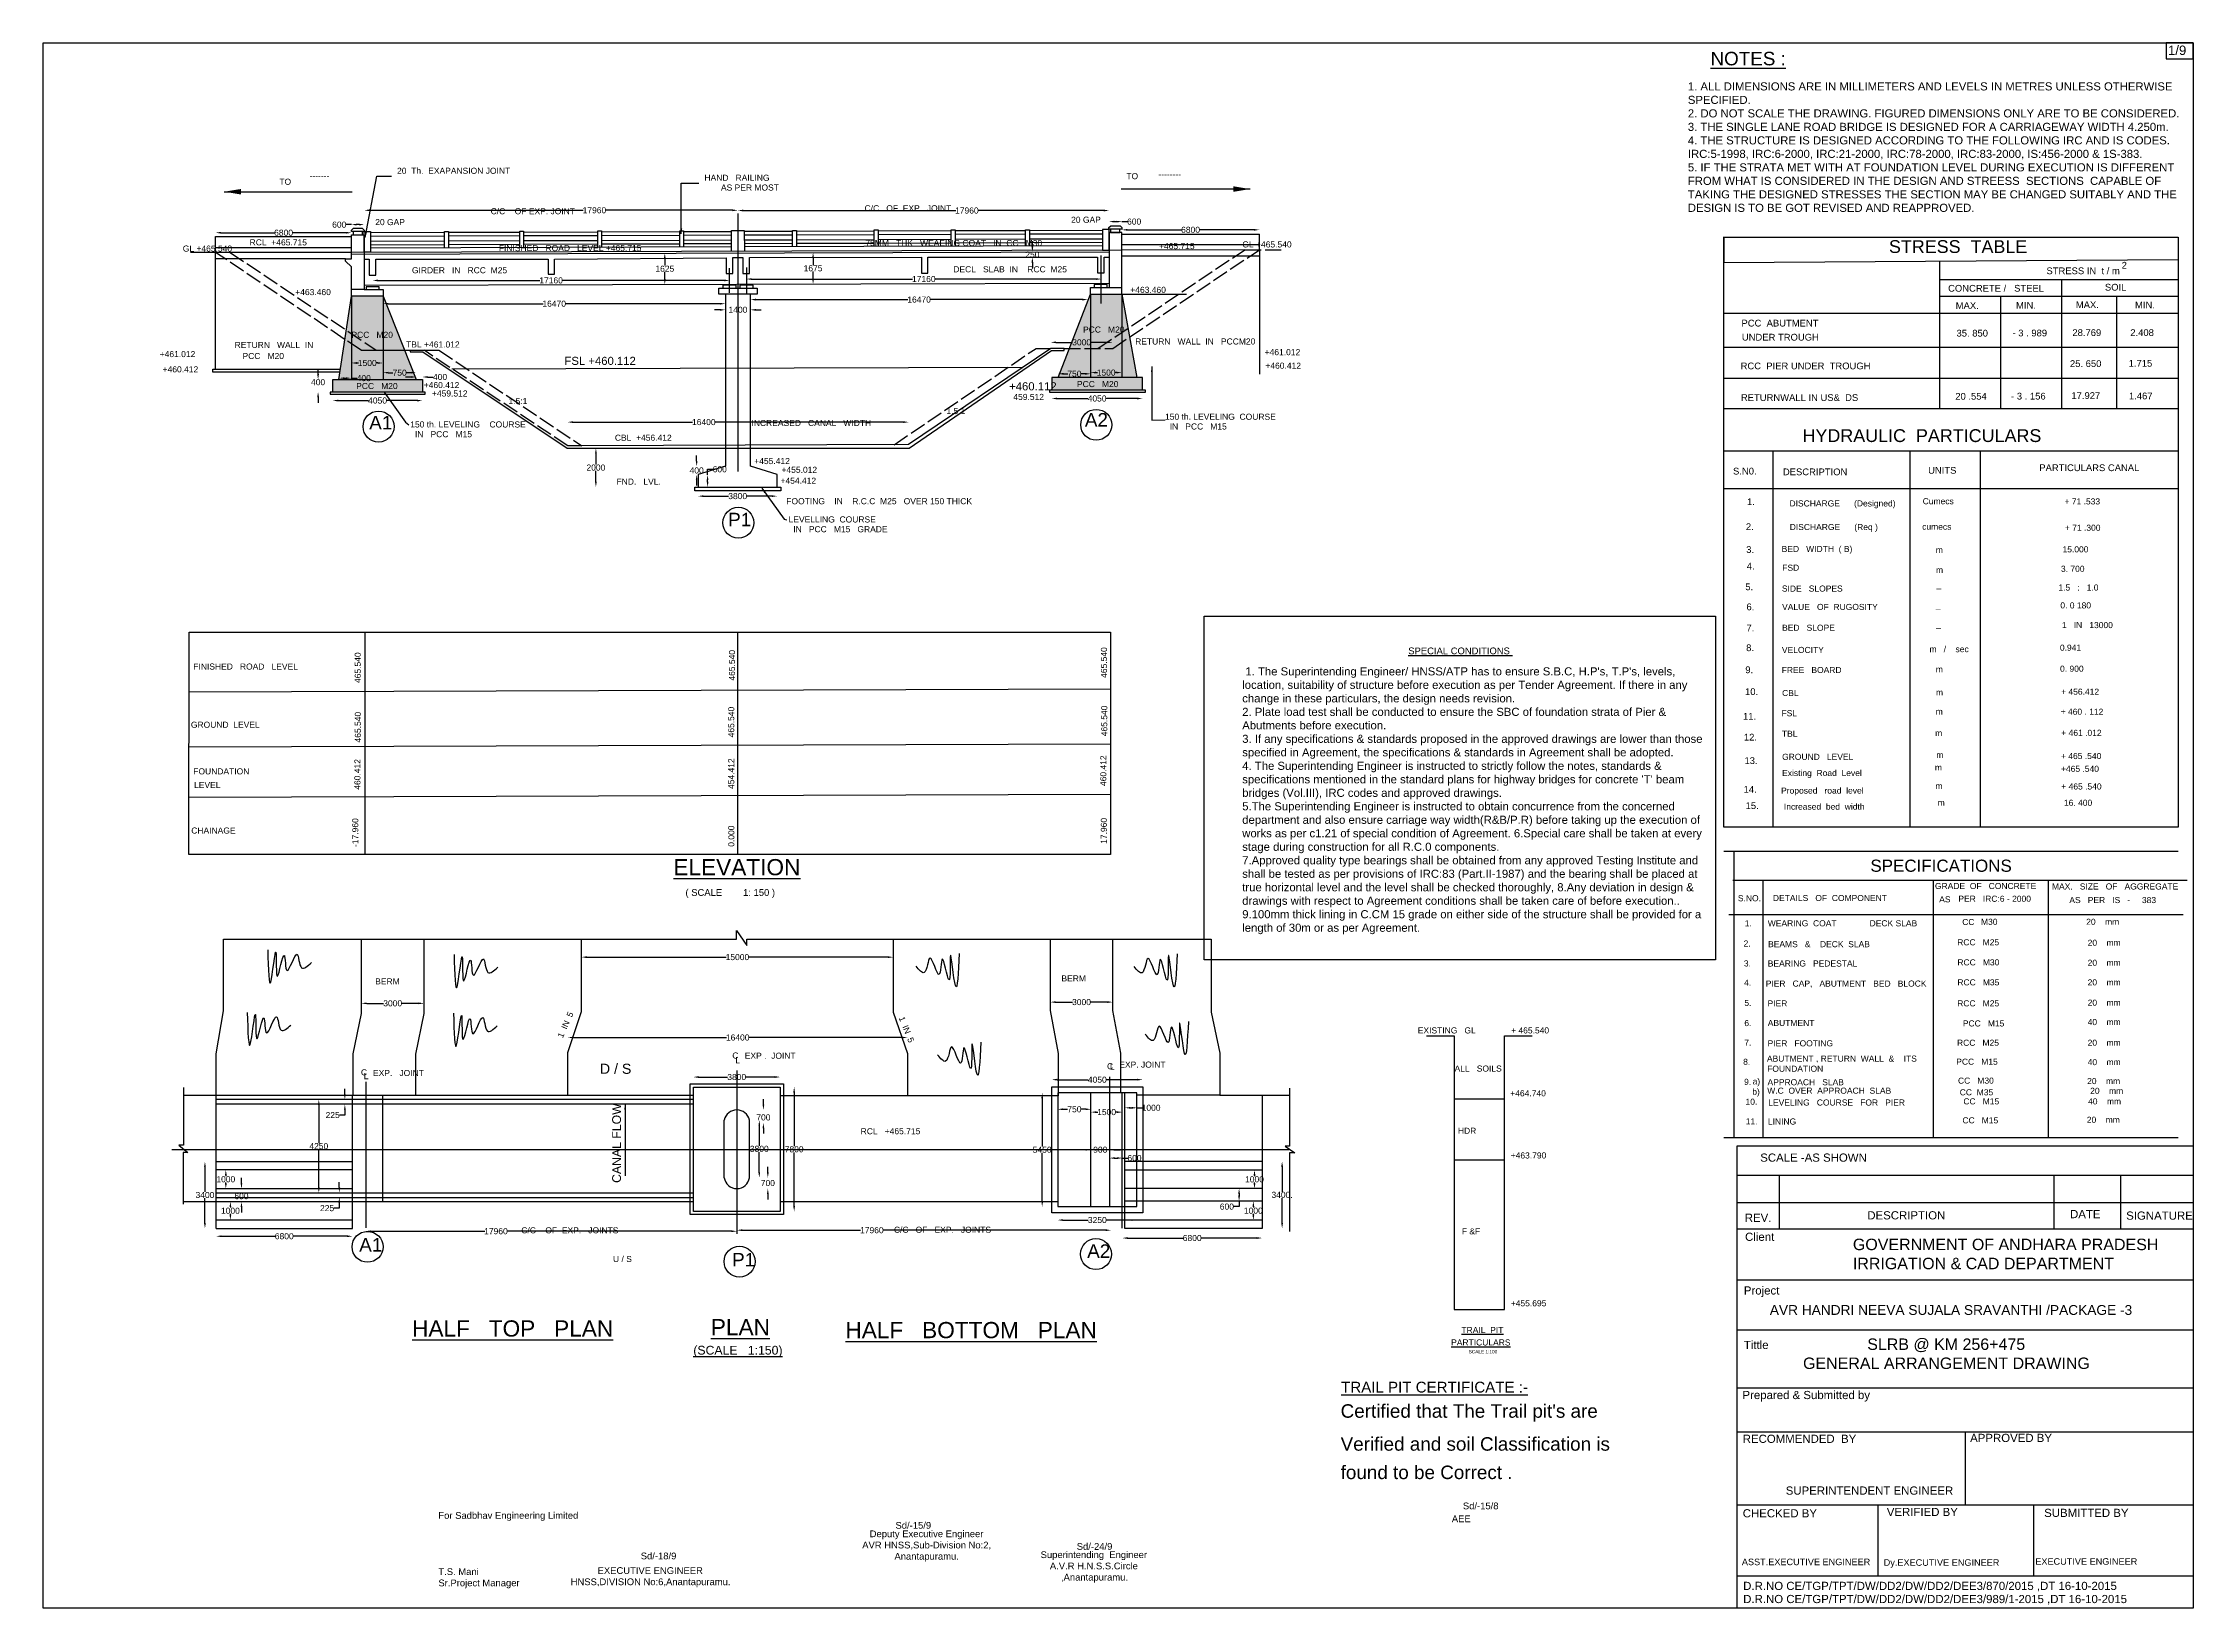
# Model space of a CAD drawing. Header units: inches. Extents: x 10443 to 13629, y 23 to 2344.
import ezdxf

# ---------------------------------------------------------------- set-up
doc = ezdxf.new("R2010")
doc.units = ezdxf.units.IN
doc.header["$MEASUREMENT"] = 0
doc.linetypes.add('ACAD_ISO02W100', pattern=[15, 12, -3])
for name, color, linetype in [('DIMENSIONS', 7, 'Continuous'), ('DRAWING', 2, 'Continuous'), ('TEXT', 1, 'Continuous')]:
    doc.layers.add(name, color=color, linetype=linetype)
doc.styles.get("Standard").update_dxf_attribs({"font": 'arial.ttf', "height": 9})
doc.dimstyles.get("Standard").update_dxf_attribs({"dimtxt": 10, "dimasz": 8, "dimexe": 0.18, "dimexo": 0.0625, "dimgap": 0.09, "dimtad": 0, "dimtih": 1, "dimtoh": 1, "dimdec": 4, "dimzin": 0, "dimdsep": 46, "dimtxsty": 'Standard', "dimcen": 0.09, "dimse1": 1, "dimse2": 1, "dimadec": 0, "dimazin": 0, "dimtfac": 1, "dimtdec": 4, "dimtofl": 0, "dimtmove": 0, "dimatfit": 3, "dimfxl": 1, "dimtolj": 1, "dimtzin": 0, "dimarcsym": 0})
pattern_1 = [(50, (0, 0), (7.1726018, -0.6275213), [0.75, -8.25]), (355, (0, 0), (-1.3875133, 7.5219213), [0.6, -6.6]), (100.4514, (0.598, -0.052), (5.785094, 6.8943954), [0.637402, -7.011421]), (46.1842, (0, 2), (10.6724105, -1.65519), [1.125, -12.375]), (96.6356, (0.889, 1.862), (9.346627, 9.741179), [0.956103, -10.51713]), (351.1842, (0, 2), (9.346619, 9.741186), [0.9, -9.9]), (21, (1, 1.5), (5.9690705, -4.026189), [0.75, -8.25]), (326, (1, 1.5), (2.4331533, 7.2515005), [0.6, -6.6]), (71.4514, (1.4974, 1.1645), (8.4022263, 3.225305), [0.637402, -7.011421]), (37.5, (0, 0), (0.12159855, 3.32893854), [0, -6.52, 0, -6.7, 0, -6.625]), (7.5, (0, 0), (2.6306954, 3.9441171), [0, -3.82, 0, -6.37, 0, -2.525]), (327.5, (-2.23, 0), (5.33822436, -0.2255487), [0, -2.5, 0, -7.8, 0, -10.35]), (317.5, (-3.23, 0), (5.8318617, 1.0010498), [0, -3.25, 0, -5.18, 0, -7.35])]

msp = doc.modelspace()

# ---------------------------------------------------------------- texts
at = {"color": 0}
for s, height, p in [('%%UNOTES :', 20, (12913.78324, 2310.70435)), ('1/9', 14, (13591.6879, 2325.9944)), ('FSL +460.112', 12, (11215.60441, 1866.55201)), ('+460.112', 12, (11874.52669, 1828.81232)), ('%%USPECIAL CONDITIONS ', 10, (12465.98031, 1437.54444)), ('SCALE -AS SHOWN ', 12.1110426, (12987.5386, 685.21286)), ('REV.', 12.111043, (12964.61497, 596.0317)), ('DESCRIPTION ', 12.1110426, (13146.19429, 599.64715)), ('DATE', 12.111043, (13446.61454, 601.45488)), ('SIGNATURE', 12.111043, (13529.79209, 599.22258)), ('Client ', 12.111043, (12965.04894, 567.85064)), ('Project', 12.111043, (12963.26507, 488.26097)), ('Tittle', 12.111043, (12963.26507, 407.48339)), ('%%UTRAIL PIT CERTIFICATE :-', 16, (12366.45023, 342.96688)), ("Certified that The Trail pit's are ", 20, (12365.76023, 305.57677)), ('Prepared & Submitted by', 12.1110426, (12961.21093, 333.24976)), ('Verified and soil Classification is ', 20, (12365.76023, 256.74861)), ('RECOMMENDED  BY ', 12.1110426, (12961.60709, 268.33111)), ('APPROVED BY ', 12.1110426, (13298.55552, 269.64327)), ('found to be Correct .', 20, (12365.76023, 214.64344)), ('SUPERINTENDENT ENGINEER', 12.1110426, (13025.31859, 191.5696)), ('AEE ', 10, (12530.5294, 150.75449)), ('Sd/-15/8', 10, (12546.92089, 169.86729)), ('CHECKED BY ', 12.1110426, (12961.60812, 157.86221)), ('VERIFIED BY ', 12.1110426, (13175.07448, 159.83046)), ('SUBMITTED BY', 12.1110426, (13408.24541, 158.51829)), ('ASST.EXECUTIVE ENGINEER', 9.6888341, (12960.29448, 87.00544)), ('Dy.EXECUTIVE ENGINEER', 9.6888341, (13170.47674, 86.10199)), ('EXECUTIVE ENGINEER', 9.6888341, (13395.10903, 87.66152)), ('D.R.NO CE/TGP/TPT/DW/DD2/DW/DD2/DEE3/870/2015 ,DT 16-10-2015', 12.1110426, (12962.2468, 50.22792)), ('D.R.NO CE/TGP/TPT/DW/DD2/DW/DD2/DEE3/989/1-2015 ,DT 16-10-2015', 12.1110426, (12962.2468, 30.7726))]:
    msp.add_text(s, height=height, dxfattribs=at).set_placement(p)
at = {"color": 0, "attachment_point": 1}
for s, insert, char_height, width in [('\\pi19.924;{\\H1.1667x;GOVERNMENT OF ANDHARA PRADESH  \\P\\pi52.592;IRRIGATION & CAD DEPARTMENT} ', (13104.90543, 571.05071), 14.5332511, 489.4226073), ('AVR HANDRI NEEVA SUJALA SRAVANTHI /PACKAGE -3', (13001.71637, 472.63852), 14.5332511, 536.2597155), ('\\pi173.82;SLRB @ KM 256+475\\P\\pi78.677;GENERAL ARRANGEMENT DRAWING ', (12972.29075, 423.1221), 16.9554596, 579.7027011)]:
    msp.add_mtext(s, dxfattribs=dict(at, insert=insert, char_height=char_height, width=width))
at = {"layer": 'TEXT', "color": 0}
for s, height, p in [('TO ', 9, (10793.12214, 2133.56706)), ('-------', 9, (10837.90102, 2142.36418)), ('20  Th.  EXAPANSION JOINT', 9, (10967.55143, 2149.85758)), ('HAND   RAILING', 9, (11423.04709, 2139.50049)), ('TO ', 9, (12048.23714, 2141.90214)), ('--------', 9, (12095.77267, 2144.46405)), ('       AS PER MOST', 9, (11423.04709, 2125.04278)), ('C/C   OF  EXP . JOINT', 9, (11660.33606, 2094.29201)), ('20 GAP', 9, (10935.17676, 2073.77101)), ('C/C    OF EXP. JOINT', 9, (11106.23355, 2089.91046)), ('20 GAP', 9, (11966.37246, 2077.30295)), ('GL +465.540', 9, (10650.05629, 2034.56718)), ('RCL  +465.715', 9, (10749.09077, 2043.70082)), ('FINISHED   ROAD   LEVEL +465.715', 9, (11118.35184, 2035.22849)), ('75MM   THK   WEAEING COAT   IN  CC   M30', 9, (11661.48651, 2042.79698)), ('+465.715', 9, (12096.60268, 2038.22864)), ('GL +465.540', 9, (12220.10092, 2040.68941)), ('STRESS  TABLE', 19, (13178.23158, 2032.4829)), ('GIRDER   IN   RCC  M25', 9, (10989.57588, 2002.40472)), ('DECL   SLAB  IN    RCC  M25', 9, (11791.81765, 2003.82731)), ('STRESS IN  t / m', 10, (13411.66906, 2001.05161)), ('2', 10, (13523.15956, 2009.263)), ('+463.460', 9, (10816.71251, 1970.00386)), ('+463.460', 9, (12054.09839, 1973.36972)), ('CONCRETE /   STEEL', 10, (13265.92131, 1975.1556)), ('SOIL', 10, (13498.28167, 1976.72604)), ('MAX.', 10, (13277.20113, 1949.51684)), ('MIN.', 10, (13366.60219, 1949.71577)), ('MAX.', 10, (13455.20679, 1950.71046)), ('MIN.', 10, (13542.90996, 1950.33917)), ('PCC   M20', 9, (10899.98166, 1906.68434)), ('PCC   M20', 9, (11984.05573, 1914.45497)), ('PCC  ABUTMENT', 10, (12959.74666, 1923.48283)), ('UNDER TROUGH', 10, (12960.3108, 1902.62805)), ('35. 850', 10, (13278.3824, 1908.57571)), ('- 3 . 989', 10, (13361.33041, 1908.85289)), ('28.769', 10, (13450.1042, 1909.40723)), ('2.408', 10, (13535.88583, 1909.42724)), ('+461.012', 9, (10615.82104, 1878.06651)), ('RETURN   WALL  IN', 9, (10726.80209, 1891.68939)), ('PCC   M20', 9, (10738.57556, 1875.28287)), ('TBL +461.012', 9, (10981.01173, 1892.35609)), ('RETURN   WALL  IN   PCCM20', 9, (12061.251, 1896.7997)), ('+461.012', 9, (12253.13564, 1880.9687)), ('+460.412', 9, (10620.15864, 1855.46884)), ('+460.412', 9, (12254.25959, 1860.9424)), ('RCC  PIER UNDER  TROUGH', 10, (12958.45883, 1860.037)), ('25. 650', 10, (13446.48004, 1863.5022)), ('1.715', 10, (13533.49988, 1863.9017)), ('PCC   M20', 9, (10906.95028, 1830.73223)), ('+460.412', 9, (11007.08496, 1832.21113)), ('+459.512', 9, (11019.24125, 1819.69739)), ('1.5:1', 9, (11132.6603, 1808.36812)), ('459.512', 9, (11880.7474, 1814.59039)), ('PCC   M20', 9, (11975.04823, 1833.62669)), ('RETURNWALL IN US&  DS', 10, (12958.88437, 1813.11637)), ('20 .554', 10, (13276.58684, 1814.99286)), ('- 3 . 156', 10, (13359.2172, 1815.20898)), ('17.927', 10, (13448.60926, 1816.05792)), ('1.467', 10, (13533.90498, 1815.50322)), ('A1', 20, (10926.29625, 1770.89717)), ('INCREASED   CANAL   WIDTH', 9, (11492.70523, 1775.96432)), ('1.5:1', 9, (11781.60234, 1793.62455)), ('A2', 20, (11986.76863, 1775.1135)), ('150 th. LEVELING  COURSE', 9, (12105.53594, 1785.2107)), ('150 th. LEVELING    COURSE', 9, (10987.11508, 1773.77769)), ('  IN   PCC   M15', 9, (10987.11508, 1759.31999)), ('CBL  +456.412', 9, (11290.32428, 1754.12123)), ('  IN   PCC   M15', 9, (12105.53594, 1770.75299)), ('HYDRAULIC  PARTICULARS', 19, (13050.1598, 1752.20294)), ('+455.412', 9, (11496.8355, 1719.4889)), ('FND.   LVL.', 9, (11292.72347, 1689.05966)), ('+454.412', 9, (11535.74323, 1690.33367)), ('+455.012', 9, (11537.217, 1706.53102)), ('S.N0.', 10, (12947.21857, 1704.05987)), ('DESCRIPTION', 10, (13021.13913, 1702.96571)), ('UNITS', 10, (13236.28931, 1705.23697)), ('PARTICULARS CANAL', 10, (13401.02837, 1709.06425)), ('FOOTING    IN    R.C.C  M25   OVER 150 THICK', 9, (11544.33795, 1659.98598)), ('1.', 10, (12967.9639, 1658.62271)), ('DISCHARGE      (Designed)', 9, (13030.86917, 1656.66639)), ('Cumecs', 9, (13228.24869, 1659.95649)), ('+ 71 .533', 9, (13438.3937, 1659.67318)), ('P1', 20, (11458.20667, 1627.28271)), ('LEVELLING  COURSE', 9, (11547.73111, 1632.92586)), ('  IN   PCC   M15   GRADE', 9, (11547.73111, 1618.46816)), ('2.', 10, (12966.26554, 1621.71601)), ('DISCHARGE      (Req )', 9, (13031.23971, 1621.68056)), ('cumecs', 9, (13227.50093, 1622.22753)), ('+ 71 .300', 9, (13438.97675, 1620.64308)), ('3.', 10, (12966.69014, 1587.77881)), ('BED   WIDTH  ( B)', 9, (13019.30419, 1589.2147)), ('m', 9, (13247.69052, 1587.86056)), ('15.000', 9, (13435.47845, 1588.60344)), ('4.', 10, (12967.53931, 1563.17435)), ('FSD', 9, (13020.19342, 1561.37641)), ('m', 9, (13248.0644, 1557.97624)), ('3. 700', 9, (13433.14625, 1559.76777)), ('5.', 10, (12965.41247, 1532.51555)), ('SIDE   SLOPES', 9, (13019.61155, 1530.4679)), ('_', 9, (13248.66992, 1536.58086)), ('1.5   :   1.0', 9, (13429.36298, 1531.99162)), ('6.', 10, (12967.11081, 1502.8205)), ('VALUE   OF  RUGOSITY', 9, (13019.90795, 1503.22192)), ('_', 9, (13247.57702, 1506.06097)), ('0. 0 180', 9, (13432.27822, 1505.4861)), ('7.', 10, (12967.11081, 1471.4286)), ('BED   SLOPE', 9, (13019.91227, 1472.34253)), ('_', 9, (13248.20071, 1478.33063)), ('1   IN   13000', 9, (13434.616, 1476.29879)), ('8.', 10, (12966.68622, 1442.15776)), ('VELOCITY', 9, (13019.61586, 1439.46966)), ('m   /    sec', 9, (13238.45363, 1440.64126)), ('0.941', 9, (13431.57306, 1442.83119)), ('FINISHED   ROAD   LEVEL', 9, (10665.58667, 1414.83678)), ('9.', 10, (12965.41247, 1409.49322)), ('FREE   BOARD', 9, (13019.33702, 1409.7394)), ('m', 9, (13247.71403, 1410.82834)), ('0. 900', 9, (13431.80291, 1411.60001)), ('10.', 10, (12965.01081, 1377.08544)), ('CBL', 9, (13019.93297, 1375.62553)), ('m', 9, (13247.9866, 1376.47142)), ('+ 456.412', 9, (13433.40696, 1377.50981)), ('11.', 10, (12962.0387, 1340.60295)), ('FSL', 9, (13019.04804, 1345.67962)), ('m', 9, (13247.57589, 1348.15778)), ('+ 460 . 112', 9, (13432.71745, 1347.88612)), ('GROUND  LEVEL', 9, (10662.03747, 1328.54871)), ('12.', 10, (12963.31246, 1309.63526)), ('TBL', 9, (13019.64086, 1315.17597)), ('m', 9, (13246.75449, 1316.15107)), ('+ 461 .012', 9, (13433.63894, 1316.57172)), ('13.', 10, (12964.16163, 1274.84964)), ('GROUND   LEVEL', 9, (13019.93711, 1281.00161)), ('m', 9, (13248.3973, 1283.73401)), ('+ 465 .540', 9, (13433.17924, 1282.12556)), ('FOUNDATION', 9, (10665.58667, 1259.40006)), ('LEVEL', 9, (10666.76972, 1239.30558)), ('Existing  Road  Level', 9, (13019.93711, 1257.0133)), ('m', 9, (13246.34378, 1265.26859)), ('m', 9, (13247.16519, 1237.77565)), ('+465 .540', 9, (13433.18714, 1263.18637)), ('+ 465 .540', 9, (13433.64682, 1237.00729)), ('14.', 10, (12962.90493, 1232.21442)), ('15.', 10, (12965.87704, 1208.03417)), ('Proposed   road  level', 9, (13018.45505, 1230.95193)), ('Increased  bed  width', 9, (13022.60832, 1207.14334)), ('m', 9, (13250.45081, 1213.1551)), ('16. 400', 9, (13437.55414, 1212.89499)), ('CHAINAGE', 9, (10662.60292, 1171.6767)), ('%%UELEVATION', 24, (11377.005, 1109.89466)), ('SPECIFICATIONS', 18, (13150.75439, 1115.0448)), ('( SCALE        1: 150 )', 10, (11394.91222, 1079.32993)), ('GRADE  OF   CONCRETE', 9, (13246.42277, 1089.45919)), ('MAX.   SIZE   OF   AGGREGATE', 9, (13419.81649, 1088.76548)), ('S.NO.', 9, (12954.3966, 1071.36466)), ('DETAILS   OF  COMPONENT', 9, (13006.29263, 1071.65113)), ('AS', 9, (13252.73056, 1069.69294)), ('PER   IRC:6 - 2000', 9, (13281.11568, 1070.55234)), ('AS   PER   IS   -     383', 9, (13445.56703, 1068.60895)), ('1.', 9, (12964.6573, 1034.10295)), ('WEARING  COAT              DECK SLAB', 9, (12998.70047, 1034.2113)), ('CC', 9, (13286.85648, 1036.0984)), ('M30', 9, (13314.66816, 1036.38487)), ('20    mm', 9, (13470.55627, 1036.39321)), ('2.', 9, (12962.91783, 1004.21018)), ('BEAMS   &    DECK  SLAB', 9, (12999.17419, 1003.22835)), ('RCC   M25', 9, (13279.4018, 1006.01933)), ('20    mm', 9, (13472.71382, 1005.27998)), ('BERM', 9, (10935.13945, 947.99764)), ('BERM', 9, (11952.01816, 952.39615)), ('3.', 9, (12963.26572, 974.66498)), ('BEARING   PEDESTAL', 9, (12998.69646, 974.58934)), ('RCC   M30', 9, (13279.68853, 976.22673)), ('20    mm', 9, (13472.71382, 975.63892)), ('4.', 9, (12963.60723, 946.06968)), ('5.', 9, (12963.95513, 916.17689)), ('PIER   CAP,   ABUTMENT   BED   BLOCK', 9, (12995.66975, 944.80861)), ('PIER', 9, (12998.38143, 915.30728)), ('RCC   M25', 9, (13279.41565, 915.49979)), ('RCC   M35', 9, (13279.67535, 946.58202)), ('20    mm', 9, (13472.71382, 946.53483)), ('20    mm', 9, (13472.71382, 916.52371)), ('6.', 9, (12963.96155, 886.20511)), ('ABUTMENT', 9, (12998.68273, 886.40802)), ('PCC   M15', 9, (13287.73048, 885.70718)), ('40    mm', 9, (13472.71382, 887.71691)), ('EXISTING   GL               + 465.540', 9, (12480.07722, 875.34519)), ('7.', 9, (12963.96155, 857.3551)), ('PIER   FOOTING', 9, (12998.38799, 856.20337)), ('RCC   M25', 9, (13279.12893, 857.06044)), ('20    mm', 9, (13472.71382, 857.07468)), ('D / S', 15, (11268.14452, 815.50474)), ('C', 9, (11464.29323, 838.12853)), ('L', 9, (11468.87569, 831.26086)), ('EXP .  JOINT', 9, (11482.79931, 837.77635)), ('C', 9, (12019.56912, 822.27182)), ('L', 9, (12023.87056, 821.78066)), ('EXP. JOINT ', 9, (12037.79914, 824.67569)), ('8.', 9, (12962.22208, 828.85268)), ('ABUTMENT , RETURN  WALL  &    ITS', 9, (12997.48054, 833.57913)), ('PCC   M15', 9, (13277.98206, 828.98664)), ('40    mm', 9, (13472.71382, 828.3255)), ('C', 9, (10913.98975, 813.19537)), ('L', 9, (10918.21627, 807.56493)), ('EXP.   JOINT', 9, (10931.90216, 812.18993)), ('ALL   SOILS', 9, (12534.63462, 818.78941)), ('9.', 9, (12963.62466, 799.15375)), ('a)', 9, (12976.22395, 799.76541)), ('APPROACH   SLAB', 9, (12998.34229, 798.53526)), ('FOUNDATION', 9, (12997.78184, 818.52743)), ('CC   M30', 9, (13280.56252, 800.91285)), ('20    mm', 9, (13471.93345, 800.2571)), ('+464.740', 9, (12617.12487, 782.09089)), ('10.', 9, (12965.71202, 769.60856)), ('b)', 9, (12975.74254, 784.49407)), ('W.C  OVER  APPROACH  SLAB', 9, (12997.91721, 786.01096)), ('LEVELING   COURSE   FOR   PIER', 9, (12999.39778, 768.47099)), ('CC  M35', 9, (13283.15647, 783.60701)), ('CC   M15', 9, (13288.58426, 770.1584)), ('40    mm', 9, (13473.33811, 770.16152)), ('20    mm', 9, (13476.45955, 785.75509)), ('RCL   +465.715', 9, (11654.54833, 725.9055)), ('HDR', 9, (12539.54853, 726.53416)), ('11.', 9, (12966.05993, 740.41097)), ('LINING', 9, (12998.86267, 740.30099)), ('CC   M15', 9, (13287.14871, 742.03091)), ('20    mm', 9, (13471.4699, 742.85732)), ('+463.790', 9, (12617.75578, 689.97628)), ('C/C    OF  EXP.   JOINTS', 9, (11151.67804, 578.98714)), ('C/C   OF   EXP.   JOINTS', 9, (11703.87169, 579.80876)), ('F &F', 9, (12545.31897, 577.51835)), ('A1', 20, (10911.48996, 551.92216)), ('U / S', 9, (11287.55383, 536.4668)), ('P1', 20, (11464.06261, 529.89472)), ('A2', 20, (11990.21167, 542.65759)), ('+455.695', 9, (12617.87749, 470.80817)), ('%%UHALF   TOP   PLAN', 24, (10989.80538, 425.96328)), ('%%UPLAN', 24, (11432.54305, 427.95525)), ('%%UHALF   BOTTOM   PLAN', 24, (11631.96616, 423.56698)), ('%%UPARTICULARS', 9, (12529.50314, 412.72267)), ('%%UTRAIL  PIT', 9, (12544.75667, 431.1614)), ('%%U(SCALE   1:150)', 13, (11406.52964, 399.19966)), ('SCALE 1:100', 5, (12555.5096, 401.0897)), ('Sd/-15/9', 10, (11706.15375, 141.03473)), ('Sd/-18/9', 10, (11328.65196, 95.69556)), ('Sd/-24/9', 10, (11974.72313, 109.74152))]:
    msp.add_text(s, height=height, dxfattribs=at).set_placement(p)
for s, height, rotation, p in [('465.540', 9, 90, (10913.79467, 1394.90135)), ('465.540', 9, 90, (11468.3897, 1398.4488)), ('465.540', 9, 90, (12019.50882, 1402.50574)), ('465.540', 9, 90, (10913.93831, 1306.73289)), ('465.540', 9, 90, (11467.21328, 1314.3207)), ('465.540', 9, 90, (12019.95775, 1315.993)), ('460.412', 9, 90, (10913.31649, 1236.6911)), ('454.412', 9, 90, (11467.18869, 1237.82048)), ('460.412', 9, 90, (12018.57502, 1242.17936)), ('-17.960', 9, 90, (10910.13388, 1151.834)), ('0.000', 9, 90, (11467.2894, 1152.13854)), ('17.960', 9, 90, (12019.40616, 1156.46031)), ('1  IN  5', 9, 66.38814859, (11213.0605, 867.85557)), ('1  IN  5', 9, 291.91335845, (11710.81886, 898.3631)), ('CANAL FLOW', 13, 90, (11299.33554, 653.7307))]:
    msp.add_text(s, height=height, rotation=rotation, dxfattribs=at).set_placement(p)
at = {"layer": 'TEXT', "color": 0, "attachment_point": 1}
for s, insert, char_height, width in [('1. ALL DIMENSIONS ARE IN MILLIMETERS AND LEVELS IN METRES UNLESS OTHERWISE SPECIFIED. \\P2. DO NOT SCALE THE DRAWING. FIGURED DIMENSIONS ONLY ARE TO BE CONSIDERED. \\P3. THE SINGLE LANE ROAD BRIDGE IS DESIGNED FOR A CARRIAGEWAY WIDTH 4.250m. \\P4. THE STRUCTURE IS DESIGNED ACCORDING TO THE FOLLOWING IRC AND IS CODES. IRC:5-1998, IRC:6-2000, IRC:21-2000, IRC:78-2000, IRC:83-2000, IS:456-2000 & 1S-383. \\P5. IF THE STRATA MET WITH AT FOUNDATION LEVEL DURING EXECUTION IS DIFFERENT FROM WHAT IS CONSIDERED IN THE DESIGN AND STREESS  SECTIONS  CAPABLE OF TAKING THE DESIGNED STRESSES THE SECTION MAY BE CHANGED SUITABLY AND THE DESIGN IS TO BE GOT REVISED AND REAPPROVED. ', (12880.26564, 2285.48283), 12, 748.5448138), (" 1. The Superintending Engineer/ HNSS/ATP has to ensure S.B.C, H.P's, T.P's, levels, location, suitability of structure before execution as per Tender Agreement. If there in any change in these particulars, the design needs revision. \\P2. Plate load test shall be conducted to ensure the SBC of foundation strata of Pier & Abutments before execution.\\P3. If any specifications & standards proposed in the approved drawings are lower than those specified in Agreement, the specifications & standards in Agreement shall be adopted.\\P4. The Superintending Engineer is instructed to strictly follow the notes, standards & specifications mentioned in the standard plans for highway bridges for concrete 'T' beam bridges (Vol.III), IRC codes and approved drawings.\\P5.The Superintending Engineer is instructed to obtain concurrence from the concerned department and also ensure carriage way width(R&B/P.R) before taking up the execution of works as per c1.21 of special condition of Agreement. 6.Special care shall be taken at every stage during construction for all R.C.0 components. \\P7.Approved quality type bearings shall be obtained from any approved Testing Institute and shall be tested as per provisions of IRC:83 (Part.II-1987) and the bearing shall be placed at true horizontal level and the level shall be checked thoroughly, 8.Any deviation in design & drawings with respect to Agreement conditions shall be taken care of before execution.. \\P9.100mm thick lining in C.CM 15 grade on either side of the structure shall be provided for a length of 30m or as per Agreement.", (12219.95288, 1418.19115), 12, 700.3039793), ('For Sadbhav Engineering Limited\\P\\P\\P\\P\\PT.S. Mani \\PSr.Project Manager ', (11028.79533, 165.73128), 10, 271.9922547), ('\\pi19.987;Deputy Executive Engineer  \\P\\pi8.9258;AVR HNSS,Sub-Division No:2,\\P\\pi56.644;Anantapuramu.', (11647.94356, 138.50145), 10, 207.5992331), ('\\pi15.903;Superintending  Engineer  \\P\\pi29.604;A.V.R H.N.S.S.Circle \\P\\pi46.002;,Anantapuramu.', (11905.33073, 107.51051), 10, 189.0369815), ('\\pi47.233;EXECUTIVE ENGINEER  \\P\\pi7.3657;HNSS,DIVISION No:6,Anantapuramu.', (11217.49226, 84.02687), 10, 249.2130673)]:
    msp.add_mtext(s, dxfattribs=dict(at, insert=insert, char_height=char_height, width=width))

# ---------------------------------------------------------------- blocks, each defined once
blk = doc.blocks.new('*D1')
at = {"layer": 'Defpoints', "color": 0, "transparency": 16777216}
for p in [(10698.7, 2056.7), (10900.2, 2062.5), (10900.2, 2056.7)]:
    blk.add_point(p, dxfattribs=at)
at = {"layer": 'DIMENSIONS', "color": 0, "lineweight": -2, "transparency": 16777216}
for p, q in [((10706.7, 2062.5), (10785.9, 2062.5)), ((10892.2, 2062.5), (10813, 2062.5))]:
    blk.add_line(p, q, dxfattribs=at)
at = {"layer": 'DIMENSIONS', "color": 0, "transparency": 16777216}
for points in [[(10706.7, 2063.8), (10706.7, 2061.2), (10698.7, 2062.5)], [(10892.2, 2063.8), (10892.2, 2061.2), (10900.2, 2062.5)]]:
    blk.add_solid(points, dxfattribs=at)
at = {"layer": 'DIMENSIONS', "color": 0, "transparency": 16777216, "insert": (10799.4, 2062.5), "char_height": 9, "attachment_point": 5}
blk.add_mtext('\\A1;6800', dxfattribs=at)
blk = doc.blocks.new('*D2')
at = {"layer": 'Defpoints', "color": 0, "transparency": 16777216}
for p in [(10919, 2074.5), (10899.9, 2065.5), (10919, 2064.4)]:
    blk.add_point(p, dxfattribs=at)
at = {"layer": 'DIMENSIONS', "color": 0, "lineweight": -2, "transparency": 16777216}
for p, q in [((10899.9, 2074.5), (10891.9, 2074.5)), ((10911, 2074.5), (10907.9, 2074.5))]:
    blk.add_line(p, q, dxfattribs=at)
at = {"layer": 'DIMENSIONS', "color": 0, "transparency": 16777216}
for points in [[(10907.9, 2075.9), (10907.9, 2073.2), (10899.9, 2074.5)], [(10911, 2075.9), (10911, 2073.2), (10919, 2074.5)]]:
    blk.add_solid(points, dxfattribs=at)
at = {"layer": 'DIMENSIONS', "color": 0, "transparency": 16777216, "insert": (10881.9, 2074.5), "char_height": 9, "attachment_point": 5}
blk.add_mtext('\\A1;600', dxfattribs=at)
blk = doc.blocks.new('*D3')
at = {"layer": 'Defpoints', "color": 0, "transparency": 16777216}
for p in [(11472.5, 2095.8), (10919, 2064.4), (11472.5, 2066.1)]:
    blk.add_point(p, dxfattribs=at)
at = {"layer": 'DIMENSIONS', "color": 0, "lineweight": -2, "transparency": 16777216}
for p, q in [((10927, 2095.8), (11243.4, 2095.8)), ((11464.5, 2095.8), (11276.5, 2095.8))]:
    blk.add_line(p, q, dxfattribs=at)
at = {"layer": 'DIMENSIONS', "color": 0, "transparency": 16777216}
for points in [[(10927, 2097.1), (10927, 2094.4), (10919, 2095.8)], [(11464.5, 2097.1), (11464.5, 2094.4), (11472.5, 2095.8)]]:
    blk.add_solid(points, dxfattribs=at)
at = {"layer": 'DIMENSIONS', "color": 0, "transparency": 16777216, "insert": (11260, 2095.8), "char_height": 9, "attachment_point": 5}
blk.add_mtext('\\A1;17960', dxfattribs=at)
blk = doc.blocks.new('*D4')
at = {"layer": 'Defpoints', "color": 0, "transparency": 16777216}
for p in [(12022.6, 2095.4), (11472.5, 2066.1), (12022.6, 2067.2)]:
    blk.add_point(p, dxfattribs=at)
at = {"layer": 'DIMENSIONS', "color": 0, "lineweight": -2, "transparency": 16777216}
for p, q in [((11480.5, 2095.4), (11795.4, 2095.4)), ((12014.6, 2095.4), (11828.5, 2095.4))]:
    blk.add_line(p, q, dxfattribs=at)
at = {"layer": 'DIMENSIONS', "color": 0, "transparency": 16777216}
for points in [[(11480.5, 2096.8), (11480.5, 2094.1), (11472.5, 2095.4)], [(12014.6, 2096.8), (12014.6, 2094.1), (12022.6, 2095.4)]]:
    blk.add_solid(points, dxfattribs=at)
at = {"layer": 'DIMENSIONS', "color": 0, "transparency": 16777216, "insert": (11811.9, 2095.4), "char_height": 9, "attachment_point": 5}
blk.add_mtext('\\A1;17960', dxfattribs=at)
blk = doc.blocks.new('*D5')
at = {"layer": 'Defpoints', "color": 0, "transparency": 16777216}
for p in [(12041.7, 2079), (12022.4, 2069.1), (12041.7, 2069.1)]:
    blk.add_point(p, dxfattribs=at)
at = {"layer": 'DIMENSIONS', "color": 0, "lineweight": -2, "transparency": 16777216}
for p, q in [((12030.4, 2079), (12033.7, 2079)), ((12041.7, 2079), (12049.7, 2079))]:
    blk.add_line(p, q, dxfattribs=at)
at = {"layer": 'DIMENSIONS', "color": 0, "transparency": 16777216}
for points in [[(12030.4, 2080.3), (12030.4, 2077.7), (12022.4, 2079)], [(12033.7, 2080.3), (12033.7, 2077.7), (12041.7, 2079)]]:
    blk.add_solid(points, dxfattribs=at)
at = {"layer": 'DIMENSIONS', "color": 0, "transparency": 16777216, "insert": (12059.8, 2079), "char_height": 9, "attachment_point": 5}
blk.add_mtext('\\A1;600', dxfattribs=at)
blk = doc.blocks.new('*D6')
at = {"layer": 'Defpoints', "color": 0, "transparency": 16777216}
for p in [(12041.5, 2060.2), (12245.4, 2066.8), (12245.4, 2060.2)]:
    blk.add_point(p, dxfattribs=at)
at = {"layer": 'DIMENSIONS', "color": 0, "lineweight": -2, "transparency": 16777216}
for p, q in [((12049.5, 2066.8), (12129.9, 2066.8)), ((12237.4, 2066.8), (12157, 2066.8))]:
    blk.add_line(p, q, dxfattribs=at)
at = {"layer": 'DIMENSIONS', "color": 0, "transparency": 16777216}
for points in [[(12049.5, 2068.1), (12049.5, 2065.5), (12041.5, 2066.8)], [(12237.4, 2068.1), (12237.4, 2065.5), (12245.4, 2066.8)]]:
    blk.add_solid(points, dxfattribs=at)
at = {"layer": 'DIMENSIONS', "color": 0, "transparency": 16777216, "insert": (12143.4, 2066.8), "char_height": 9, "attachment_point": 5}
blk.add_mtext('\\A1;6800', dxfattribs=at)
blk = doc.blocks.new('*D7')
at = {"layer": 'Defpoints', "color": 0, "transparency": 16777216}
for p in [(10850.5, 1826.4), (10872.3, 1844.9), (10872.3, 1826.4)]:
    blk.add_point(p, dxfattribs=at)
at = {"layer": 'DIMENSIONS', "color": 0, "lineweight": -2, "transparency": 16777216}
for p, q in [((10850.5, 1852.9), (10850.5, 1860.9)), ((10850.5, 1818.4), (10850.5, 1810.4))]:
    blk.add_line(p, q, dxfattribs=at)
at = {"layer": 'DIMENSIONS', "color": 0, "transparency": 16777216}
for points in [[(10849.2, 1852.9), (10851.9, 1852.9), (10850.5, 1844.9)], [(10849.2, 1818.4), (10851.9, 1818.4), (10850.5, 1826.4)]]:
    blk.add_solid(points, dxfattribs=at)
at = {"layer": 'DIMENSIONS', "color": 0, "transparency": 16777216, "insert": (10850.5, 1840.9), "char_height": 9, "attachment_point": 5}
blk.add_mtext('\\A1;400', dxfattribs=at)
blk = doc.blocks.new('*D8')
at = {"layer": 'Defpoints', "color": 0, "transparency": 16777216}
for p in [(10872.3, 1826.4), (11005.1, 1826.4), (11005.1, 1813.7)]:
    blk.add_point(p, dxfattribs=at)
at = {"layer": 'DIMENSIONS', "color": 0, "lineweight": -2, "transparency": 16777216}
for p, q in [((10880.3, 1813.7), (10925, 1813.7)), ((10997.1, 1813.7), (10952.4, 1813.7))]:
    blk.add_line(p, q, dxfattribs=at)
at = {"layer": 'DIMENSIONS', "color": 0, "transparency": 16777216}
for points in [[(10880.3, 1815), (10880.3, 1812.3), (10872.3, 1813.7)], [(10997.1, 1815), (10997.1, 1812.3), (11005.1, 1813.7)]]:
    blk.add_solid(points, dxfattribs=at)
at = {"layer": 'DIMENSIONS', "color": 0, "transparency": 16777216, "insert": (10938.7, 1813.7), "char_height": 9, "attachment_point": 5}
blk.add_mtext('\\A1;4050', dxfattribs=at)
blk = doc.blocks.new('*D9')
at = {"layer": 'Defpoints', "color": 0, "transparency": 16777216}
for p in [(10881.5, 1844.9), (10900, 1846.9), (10900, 1844.9)]:
    blk.add_point(p, dxfattribs=at)
at = {"layer": 'DIMENSIONS', "color": 0, "lineweight": -2, "transparency": 16777216}
for p, q in [((10889.5, 1846.9), (10892, 1846.9)), ((10900, 1846.9), (10908, 1846.9))]:
    blk.add_line(p, q, dxfattribs=at)
at = {"layer": 'DIMENSIONS', "color": 0, "transparency": 16777216}
for points in [[(10889.5, 1848.2), (10889.5, 1845.6), (10881.5, 1846.9)], [(10892, 1848.2), (10892, 1845.6), (10900, 1846.9)]]:
    blk.add_solid(points, dxfattribs=at)
at = {"layer": 'DIMENSIONS', "color": 0, "transparency": 16777216, "insert": (10918.2, 1846.9), "char_height": 9, "attachment_point": 5}
blk.add_mtext('\\A1;400', dxfattribs=at)
blk = doc.blocks.new('*D10')
at = {"layer": 'Defpoints', "color": 0, "transparency": 16777216}
for p in [(10900, 1854.4), (10946.8, 1869.4), (10946.8, 1853.4)]:
    blk.add_point(p, dxfattribs=at)
at = {"layer": 'DIMENSIONS', "color": 0, "lineweight": -2, "transparency": 16777216}
for p, q in [((10908, 1869.4), (10910.3, 1869.4)), ((10938.8, 1869.4), (10936.5, 1869.4))]:
    blk.add_line(p, q, dxfattribs=at)
at = {"layer": 'DIMENSIONS', "color": 0, "transparency": 16777216}
for points in [[(10908, 1870.7), (10908, 1868), (10900, 1869.4)], [(10938.8, 1870.7), (10938.8, 1868), (10946.8, 1869.4)]]:
    blk.add_solid(points, dxfattribs=at)
at = {"layer": 'DIMENSIONS', "color": 0, "transparency": 16777216, "insert": (10923.4, 1869.4), "char_height": 9, "attachment_point": 5}
blk.add_mtext('\\A1;1500', dxfattribs=at)
blk = doc.blocks.new('*D11')
at = {"layer": 'Defpoints', "color": 0, "transparency": 16777216}
for p in [(10996, 1855), (10946.8, 1844.9), (10996, 1844.9)]:
    blk.add_point(p, dxfattribs=at)
at = {"layer": 'DIMENSIONS', "color": 0, "lineweight": -2, "transparency": 16777216}
for p, q in [((10954.8, 1855), (10961.4, 1855)), ((10988, 1855), (10981.4, 1855))]:
    blk.add_line(p, q, dxfattribs=at)
at = {"layer": 'DIMENSIONS', "color": 0, "transparency": 16777216}
for points in [[(10954.8, 1856.4), (10954.8, 1853.7), (10946.8, 1855)], [(10988, 1856.4), (10988, 1853.7), (10996, 1855)]]:
    blk.add_solid(points, dxfattribs=at)
at = {"layer": 'DIMENSIONS', "color": 0, "transparency": 16777216, "insert": (10971.4, 1855), "char_height": 9, "attachment_point": 5}
blk.add_mtext('\\A1;750', dxfattribs=at)
blk = doc.blocks.new('*D12')
at = {"layer": 'Defpoints', "color": 0, "transparency": 16777216}
for p in [(11005.1, 1848.6), (10996, 1844.9), (11005.1, 1844.9)]:
    blk.add_point(p, dxfattribs=at)
at = {"layer": 'DIMENSIONS', "color": 0, "lineweight": -2, "transparency": 16777216}
for p, q in [((10988, 1848.6), (10980, 1848.6)), ((11013.1, 1848.6), (11021.1, 1848.6))]:
    blk.add_line(p, q, dxfattribs=at)
at = {"layer": 'DIMENSIONS', "color": 0, "transparency": 16777216}
for points in [[(10988, 1850), (10988, 1847.3), (10996, 1848.6)], [(11013.1, 1850), (11013.1, 1847.3), (11005.1, 1848.6)]]:
    blk.add_solid(points, dxfattribs=at)
at = {"layer": 'DIMENSIONS', "color": 0, "transparency": 16777216, "insert": (11031.3, 1848.6), "char_height": 9, "attachment_point": 5}
blk.add_mtext('\\A1;400', dxfattribs=at)
blk = doc.blocks.new('*D13')
at = {"layer": 'Defpoints', "color": 0, "transparency": 16777216}
for p in [(10931.3, 1984.8), (11460.3, 1991.8), (11460.3, 1986.2)]:
    blk.add_point(p, dxfattribs=at)
at = {"layer": 'DIMENSIONS', "color": 0, "lineweight": -2, "transparency": 16777216}
for p, q in [((10939.3, 1991.8), (11179.2, 1991.8)), ((11452.3, 1991.8), (11212.4, 1991.8))]:
    blk.add_line(p, q, dxfattribs=at)
at = {"layer": 'DIMENSIONS', "color": 0, "transparency": 16777216}
for points in [[(10939.3, 1993.1), (10939.3, 1990.4), (10931.3, 1991.8)], [(11452.3, 1993.1), (11452.3, 1990.4), (11460.3, 1991.8)]]:
    blk.add_solid(points, dxfattribs=at)
at = {"layer": 'DIMENSIONS', "color": 0, "transparency": 16777216, "insert": (11195.8, 1991.8), "char_height": 9, "attachment_point": 5}
blk.add_mtext('\\A1;17160', dxfattribs=at)
blk = doc.blocks.new('*D14')
at = {"layer": 'Defpoints', "color": 0, "transparency": 16777216}
for p in [(11364.1, 2032.3), (11364.3, 1985.9), (11364.3, 1985.9)]:
    blk.add_point(p, dxfattribs=at)
at = {"layer": 'DIMENSIONS', "color": 0, "lineweight": -2, "transparency": 16777216}
for p, q in [((11364.3, 2024.3), (11364.3, 2013.8)), ((11364.3, 1993.9), (11364.3, 2004.4))]:
    blk.add_line(p, q, dxfattribs=at)
at = {"layer": 'DIMENSIONS', "color": 0, "transparency": 16777216}
for points in [[(11362.9, 2024.3), (11365.6, 2024.3), (11364.3, 2032.3)], [(11362.9, 1993.9), (11365.6, 1993.9), (11364.3, 1985.9)]]:
    blk.add_solid(points, dxfattribs=at)
at = {"layer": 'DIMENSIONS', "color": 0, "transparency": 16777216, "insert": (11364.3, 2009.1), "char_height": 9, "attachment_point": 5}
blk.add_mtext('\\A1;1625', dxfattribs=at)
blk = doc.blocks.new('*D15')
at = {"layer": 'Defpoints', "color": 0, "transparency": 16777216}
for p in [(10946.8, 1957.3), (11454.1, 1957.3), (11454.1, 1957.3)]:
    blk.add_point(p, dxfattribs=at)
at = {"layer": 'DIMENSIONS', "color": 0, "lineweight": -2, "transparency": 16777216}
for p, q in [((10954.8, 1957.3), (11183.9, 1957.3)), ((11446.1, 1957.3), (11217, 1957.3))]:
    blk.add_line(p, q, dxfattribs=at)
at = {"layer": 'DIMENSIONS', "color": 0, "transparency": 16777216}
for points in [[(10954.8, 1958.6), (10954.8, 1955.9), (10946.8, 1957.3)], [(11446.1, 1958.6), (11446.1, 1955.9), (11454.1, 1957.3)]]:
    blk.add_solid(points, dxfattribs=at)
at = {"layer": 'DIMENSIONS', "color": 0, "transparency": 16777216, "insert": (11200.4, 1957.3), "char_height": 9, "attachment_point": 5}
blk.add_mtext('\\A1;16470', dxfattribs=at)
blk = doc.blocks.new('*D16')
at = {"layer": 'Defpoints', "color": 0, "transparency": 16777216}
for p in [(11454.1, 1961.2), (11491.2, 1961.2), (11491.2, 1948.2)]:
    blk.add_point(p, dxfattribs=at)
at = {"layer": 'DIMENSIONS', "color": 0, "lineweight": -2, "transparency": 16777216}
for p, q in [((11446.1, 1948.2), (11438.1, 1948.2)), ((11499.2, 1948.2), (11507.2, 1948.2))]:
    blk.add_line(p, q, dxfattribs=at)
at = {"layer": 'DIMENSIONS', "color": 0, "transparency": 16777216}
for points in [[(11446.1, 1949.5), (11446.1, 1946.8), (11454.1, 1948.2)], [(11499.2, 1949.5), (11499.2, 1946.8), (11491.2, 1948.2)]]:
    blk.add_solid(points, dxfattribs=at)
at = {"layer": 'DIMENSIONS', "color": 0, "transparency": 16777216, "insert": (11472.7, 1948.2), "char_height": 9, "attachment_point": 5}
blk.add_mtext('\\A1;1400', dxfattribs=at)
blk = doc.blocks.new('*D17')
at = {"layer": 'Defpoints', "color": 0, "transparency": 16777216}
for p in [(11491.2, 1961.2), (11991.1, 1963.4), (11991.1, 1960.8)]:
    blk.add_point(p, dxfattribs=at)
at = {"layer": 'DIMENSIONS', "color": 0, "lineweight": -2, "transparency": 16777216}
for p, q in [((11499.2, 1963.4), (11724.6, 1963.4)), ((11983.1, 1963.4), (11757.7, 1963.4))]:
    blk.add_line(p, q, dxfattribs=at)
at = {"layer": 'DIMENSIONS', "color": 0, "transparency": 16777216}
for points in [[(11499.2, 1964.7), (11499.2, 1962), (11491.2, 1963.4)], [(11983.1, 1964.7), (11983.1, 1962), (11991.1, 1963.4)]]:
    blk.add_solid(points, dxfattribs=at)
at = {"layer": 'DIMENSIONS', "color": 0, "transparency": 16777216, "insert": (11741.1, 1963.4), "char_height": 9, "attachment_point": 5}
blk.add_mtext('\\A1;16470', dxfattribs=at)
blk = doc.blocks.new('*D18')
at = {"layer": 'Defpoints', "color": 0, "transparency": 16777216}
for p in [(11485.2, 1993.8), (11485.2, 1986.2), (12011.1, 1987.6)]:
    blk.add_point(p, dxfattribs=at)
at = {"layer": 'DIMENSIONS', "color": 0, "lineweight": -2, "transparency": 16777216}
for p, q in [((11493.2, 1993.8), (11731.5, 1993.8)), ((12003.1, 1993.8), (11764.7, 1993.8))]:
    blk.add_line(p, q, dxfattribs=at)
at = {"layer": 'DIMENSIONS', "color": 0, "transparency": 16777216}
for points in [[(11493.2, 1995.2), (11493.2, 1992.5), (11485.2, 1993.8)], [(12003.1, 1995.2), (12003.1, 1992.5), (12011.1, 1993.8)]]:
    blk.add_solid(points, dxfattribs=at)
at = {"layer": 'DIMENSIONS', "color": 0, "transparency": 16777216, "insert": (11748.1, 1993.8), "char_height": 9, "attachment_point": 5}
blk.add_mtext('\\A1;17160', dxfattribs=at)
blk = doc.blocks.new('*D19')
at = {"layer": 'Defpoints', "color": 0, "transparency": 16777216}
for p in [(11583.9, 2033), (11584, 1986.5), (11584, 1986.5)]:
    blk.add_point(p, dxfattribs=at)
at = {"layer": 'DIMENSIONS', "color": 0, "lineweight": -2, "transparency": 16777216}
for p, q in [((11584, 2025), (11584, 2014.4)), ((11584, 1994.5), (11584, 2005.1))]:
    blk.add_line(p, q, dxfattribs=at)
at = {"layer": 'DIMENSIONS', "color": 0, "transparency": 16777216}
for points in [[(11582.7, 2025), (11585.4, 2025), (11584, 2033)], [(11582.7, 1994.5), (11585.4, 1994.5), (11584, 1986.5)]]:
    blk.add_solid(points, dxfattribs=at)
at = {"layer": 'DIMENSIONS', "color": 0, "transparency": 16777216, "insert": (11584, 2009.8), "char_height": 9, "attachment_point": 5}
blk.add_mtext('\\A1;1675', dxfattribs=at)
blk = doc.blocks.new('*D20')
at = {"layer": 'Defpoints', "color": 0, "transparency": 16777216}
for p in [(11878.5, 2034), (11878.5, 2026.2), (11909, 2026.2)]:
    blk.add_point(p, dxfattribs=at)
at = {"layer": 'DIMENSIONS', "color": 0, "lineweight": -2, "transparency": 16777216}
for p, q in [((11909, 2042), (11909, 2050)), ((11909, 2018.2), (11909, 2010.2))]:
    blk.add_line(p, q, dxfattribs=at)
at = {"layer": 'DIMENSIONS', "color": 0, "transparency": 16777216}
for points in [[(11907.6, 2042), (11910.3, 2042), (11909, 2034)], [(11907.6, 2018.2), (11910.3, 2018.2), (11909, 2026.2)]]:
    blk.add_solid(points, dxfattribs=at)
at = {"layer": 'DIMENSIONS', "color": 0, "transparency": 16777216, "insert": (11909, 2030.1), "char_height": 9, "attachment_point": 5}
blk.add_mtext('\\A1;250', dxfattribs=at)
blk = doc.blocks.new('*D21')
at = {"layer": 'Defpoints', "color": 0, "transparency": 16777216}
for p in [(11936.1, 1891.1), (12028, 1900), (12028, 1891.1)]:
    blk.add_point(p, dxfattribs=at)
at = {"layer": 'DIMENSIONS', "color": 0, "lineweight": -2, "transparency": 16777216}
for p, q in [((11944.1, 1900), (11968.5, 1900)), ((12020, 1900), (11995.5, 1900))]:
    blk.add_line(p, q, dxfattribs=at)
at = {"layer": 'DIMENSIONS', "color": 0, "transparency": 16777216}
for points in [[(11944.1, 1901.4), (11944.1, 1898.7), (11936.1, 1900)], [(12020, 1901.4), (12020, 1898.7), (12028, 1900)]]:
    blk.add_solid(points, dxfattribs=at)
at = {"layer": 'DIMENSIONS', "color": 0, "transparency": 16777216, "insert": (11982, 1900), "char_height": 9, "attachment_point": 5}
blk.add_mtext('\\A1;3000', dxfattribs=at)
blk = doc.blocks.new('*D22')
at = {"layer": 'Defpoints', "color": 0, "transparency": 16777216}
for p in [(11995.2, 1853.3), (12041.5, 1855.1), (12041.5, 1853.3)]:
    blk.add_point(p, dxfattribs=at)
at = {"layer": 'DIMENSIONS', "color": 0, "lineweight": -2, "transparency": 16777216}
for p, q in [((12003.2, 1855.1), (12005.3, 1855.1)), ((12033.5, 1855.1), (12031.4, 1855.1))]:
    blk.add_line(p, q, dxfattribs=at)
at = {"layer": 'DIMENSIONS', "color": 0, "transparency": 16777216}
for points in [[(12003.2, 1856.5), (12003.2, 1853.8), (11995.2, 1855.1)], [(12033.5, 1856.5), (12033.5, 1853.8), (12041.5, 1855.1)]]:
    blk.add_solid(points, dxfattribs=at)
at = {"layer": 'DIMENSIONS', "color": 0, "transparency": 16777216, "insert": (12018.3, 1855.1), "char_height": 9, "attachment_point": 5}
blk.add_mtext('\\A1;1500', dxfattribs=at)
blk = doc.blocks.new('*D23')
at = {"layer": 'Defpoints', "color": 0, "transparency": 16777216}
for p in [(11995.2, 1853.3), (11947.2, 1847.8), (11995.2, 1847.8)]:
    blk.add_point(p, dxfattribs=at)
at = {"layer": 'DIMENSIONS', "color": 0, "lineweight": -2, "transparency": 16777216}
for p, q in [((11955.2, 1853.3), (11961.3, 1853.3)), ((11987.2, 1853.3), (11981.2, 1853.3))]:
    blk.add_line(p, q, dxfattribs=at)
at = {"layer": 'DIMENSIONS', "color": 0, "transparency": 16777216}
for points in [[(11955.2, 1854.7), (11955.2, 1852), (11947.2, 1853.3)], [(11987.2, 1854.7), (11987.2, 1852), (11995.2, 1853.3)]]:
    blk.add_solid(points, dxfattribs=at)
at = {"layer": 'DIMENSIONS', "color": 0, "transparency": 16777216, "insert": (11971.2, 1853.3), "char_height": 9, "attachment_point": 5}
blk.add_mtext('\\A1;750', dxfattribs=at)
blk = doc.blocks.new('*D24')
at = {"layer": 'Defpoints', "color": 0, "transparency": 16777216}
for p in [(11725.7, 1781.7), (11220.5, 1746.6), (11725.7, 1748.3)]:
    blk.add_point(p, dxfattribs=at)
at = {"layer": 'DIMENSIONS', "color": 0, "lineweight": -2, "transparency": 16777216}
for p, q in [((11228.5, 1781.7), (11405.5, 1781.7)), ((11717.7, 1781.7), (11438.7, 1781.7))]:
    blk.add_line(p, q, dxfattribs=at)
at = {"layer": 'DIMENSIONS', "color": 0, "transparency": 16777216}
for points in [[(11228.5, 1783.1), (11228.5, 1780.4), (11220.5, 1781.7)], [(11717.7, 1783.1), (11717.7, 1780.4), (11725.7, 1781.7)]]:
    blk.add_solid(points, dxfattribs=at)
at = {"layer": 'DIMENSIONS', "color": 0, "transparency": 16777216, "insert": (11422.1, 1781.7), "char_height": 9, "attachment_point": 5}
blk.add_mtext('\\A1;16400', dxfattribs=at)
blk = doc.blocks.new('*D25')
at = {"layer": 'Defpoints', "color": 0, "transparency": 16777216}
for p in [(11416.6, 1743.3), (11262.2, 1685.4), (11413.6, 1685.4)]:
    blk.add_point(p, dxfattribs=at)
at = {"layer": 'DIMENSIONS', "color": 0, "lineweight": -2, "transparency": 16777216}
for p, q in [((11262.2, 1735.3), (11262.2, 1719)), ((11262.2, 1693.4), (11262.2, 1709.7))]:
    blk.add_line(p, q, dxfattribs=at)
at = {"layer": 'DIMENSIONS', "color": 0, "transparency": 16777216}
for points in [[(11260.9, 1735.3), (11263.5, 1735.3), (11262.2, 1743.3)], [(11260.9, 1693.4), (11263.5, 1693.4), (11262.2, 1685.4)]]:
    blk.add_solid(points, dxfattribs=at)
at = {"layer": 'DIMENSIONS', "color": 0, "transparency": 16777216, "insert": (11262.2, 1714.3), "char_height": 9, "attachment_point": 5}
blk.add_mtext('\\A1;2000', dxfattribs=at)
blk = doc.blocks.new('*D26')
at = {"layer": 'Defpoints', "color": 0, "transparency": 16777216}
for p in [(11411.5, 1703.8), (11413.6, 1703.8), (11454.1, 1716.2)]:
    blk.add_point(p, dxfattribs=at)
at = {"layer": 'DIMENSIONS', "color": 0, "lineweight": -2, "transparency": 16777216}
for p, q in [((11411.5, 1724.2), (11411.5, 1732.2)), ((11411.5, 1695.8), (11411.5, 1687.8))]:
    blk.add_line(p, q, dxfattribs=at)
at = {"layer": 'DIMENSIONS', "color": 0, "transparency": 16777216}
for points in [[(11410.2, 1724.2), (11412.8, 1724.2), (11411.5, 1716.2)], [(11410.2, 1695.8), (11412.8, 1695.8), (11411.5, 1703.8)]]:
    blk.add_solid(points, dxfattribs=at)
at = {"layer": 'DIMENSIONS', "color": 0, "transparency": 16777216, "insert": (11411.5, 1710), "char_height": 9, "attachment_point": 5}
blk.add_mtext('\\A1;400', dxfattribs=at)
blk = doc.blocks.new('*D27')
at = {"layer": 'Defpoints', "color": 0, "transparency": 16777216}
for p in [(11413.6, 1703.8), (11427.7, 1703.8), (11413.6, 1685.4)]:
    blk.add_point(p, dxfattribs=at)
at = {"layer": 'DIMENSIONS', "color": 0, "lineweight": -2, "transparency": 16777216}
for p, q in [((11427.7, 1703.8), (11427.7, 1711.8)), ((11427.7, 1711.8), (11435.7, 1711.8)), ((11427.7, 1693.4), (11427.7, 1695.8))]:
    blk.add_line(p, q, dxfattribs=at)
at = {"layer": 'DIMENSIONS', "color": 0, "transparency": 16777216}
for points in [[(11426.4, 1695.8), (11429, 1695.8), (11427.7, 1703.8)], [(11426.4, 1693.4), (11429, 1693.4), (11427.7, 1685.4)]]:
    blk.add_solid(points, dxfattribs=at)
at = {"layer": 'DIMENSIONS', "color": 0, "transparency": 16777216, "insert": (11445.7, 1711.8), "char_height": 9, "attachment_point": 5}
blk.add_mtext('\\A1;600', dxfattribs=at)
blk = doc.blocks.new('*D28')
at = {"layer": 'Defpoints', "color": 0, "transparency": 16777216}
for p in [(11413.6, 1685.4), (11530.9, 1685.4), (11530.9, 1672)]:
    blk.add_point(p, dxfattribs=at)
at = {"layer": 'DIMENSIONS', "color": 0, "lineweight": -2, "transparency": 16777216}
for p, q in [((11421.6, 1672), (11458.8, 1672)), ((11522.9, 1672), (11485.8, 1672))]:
    blk.add_line(p, q, dxfattribs=at)
at = {"layer": 'DIMENSIONS', "color": 0, "transparency": 16777216}
for points in [[(11421.6, 1673.3), (11421.6, 1670.7), (11413.6, 1672)], [(11522.9, 1673.3), (11522.9, 1670.7), (11530.9, 1672)]]:
    blk.add_solid(points, dxfattribs=at)
at = {"layer": 'DIMENSIONS', "color": 0, "transparency": 16777216, "insert": (11472.3, 1672), "char_height": 9, "attachment_point": 5}
blk.add_mtext('\\A1;3800', dxfattribs=at)
blk = doc.blocks.new('*D29')
at = {"layer": 'Defpoints', "color": 0, "transparency": 16777216}
for p in [(11937.7, 1847.8), (12072.2, 1847.8), (12072.2, 1816.7)]:
    blk.add_point(p, dxfattribs=at)
at = {"layer": 'DIMENSIONS', "color": 0, "lineweight": -2, "transparency": 16777216}
for p, q in [((11945.7, 1816.7), (11991.2, 1816.7)), ((12064.2, 1816.7), (12018.6, 1816.7))]:
    blk.add_line(p, q, dxfattribs=at)
at = {"layer": 'DIMENSIONS', "color": 0, "transparency": 16777216}
for points in [[(11945.7, 1818.1), (11945.7, 1815.4), (11937.7, 1816.7)], [(12064.2, 1818.1), (12064.2, 1815.4), (12072.2, 1816.7)]]:
    blk.add_solid(points, dxfattribs=at)
at = {"layer": 'DIMENSIONS', "color": 0, "transparency": 16777216, "insert": (12004.9, 1816.7), "char_height": 9, "attachment_point": 5}
blk.add_mtext('\\A1;4050', dxfattribs=at)
blk = doc.blocks.new('*D30')
at = {"layer": 'Defpoints', "color": 0, "transparency": 16777216}
for p in [(10914.7, 918.9), (11007.5, 920), (11007.5, 918.9)]:
    blk.add_point(p, dxfattribs=at)
at = {"layer": 'DIMENSIONS', "color": 0, "lineweight": -2, "transparency": 16777216}
for p, q in [((10922.7, 920), (10947.6, 920)), ((10999.5, 920), (10974.6, 920))]:
    blk.add_line(p, q, dxfattribs=at)
at = {"layer": 'DIMENSIONS', "color": 0, "transparency": 16777216}
for points in [[(10922.7, 921.3), (10922.7, 918.7), (10914.7, 920)], [(10999.5, 921.3), (10999.5, 918.7), (11007.5, 920)]]:
    blk.add_solid(points, dxfattribs=at)
at = {"layer": 'DIMENSIONS', "color": 0, "transparency": 16777216, "insert": (10961.1, 920), "char_height": 9, "attachment_point": 5}
blk.add_mtext('\\A1;3000', dxfattribs=at)
blk = doc.blocks.new('*D31')
at = {"layer": 'Defpoints', "color": 0, "transparency": 16777216}
for p in [(10851.6, 777.3), (10851.6, 777.3), (10851.6, 639.1)]:
    blk.add_point(p, dxfattribs=at)
at = {"layer": 'DIMENSIONS', "color": 0, "lineweight": -2, "transparency": 16777216}
for p, q in [((10851.6, 769.3), (10851.6, 712.9)), ((10851.6, 647.1), (10851.6, 703.5))]:
    blk.add_line(p, q, dxfattribs=at)
at = {"layer": 'DIMENSIONS', "color": 0, "transparency": 16777216}
for points in [[(10850.2, 769.3), (10852.9, 769.3), (10851.6, 777.3)], [(10850.2, 647.1), (10852.9, 647.1), (10851.6, 639.1)]]:
    blk.add_solid(points, dxfattribs=at)
at = {"layer": 'DIMENSIONS', "color": 0, "transparency": 16777216, "insert": (10851.6, 708.2), "char_height": 9, "attachment_point": 5}
blk.add_mtext('\\A1;4250', dxfattribs=at)
blk = doc.blocks.new('*D32')
at = {"layer": 'Defpoints', "color": 0, "transparency": 16777216}
for p in [(10699.4, 685.2), (10682.9, 586.3), (10699.4, 586.3)]:
    blk.add_point(p, dxfattribs=at)
at = {"layer": 'DIMENSIONS', "color": 0, "lineweight": -2, "transparency": 16777216}
for p, q in [((10682.9, 677.2), (10682.9, 640.4)), ((10682.9, 594.3), (10682.9, 631.1))]:
    blk.add_line(p, q, dxfattribs=at)
at = {"layer": 'DIMENSIONS', "color": 0, "transparency": 16777216}
for points in [[(10681.5, 677.2), (10684.2, 677.2), (10682.9, 685.2)], [(10681.5, 594.3), (10684.2, 594.3), (10682.9, 586.3)]]:
    blk.add_solid(points, dxfattribs=at)
at = {"layer": 'DIMENSIONS', "color": 0, "transparency": 16777216, "insert": (10682.9, 635.8), "char_height": 9, "attachment_point": 5}
blk.add_mtext('\\A1;3400', dxfattribs=at)
blk = doc.blocks.new('*D33')
at = {"layer": 'Defpoints', "color": 0, "transparency": 16777216}
for p in [(10713.8, 673.1), (10713.8, 645.1), (10713.8, 645.1)]:
    blk.add_point(p, dxfattribs=at)
at = {"layer": 'DIMENSIONS', "color": 0, "lineweight": -2, "transparency": 16777216}
for p, q in [((10713.8, 665.1), (10713.8, 663.8)), ((10713.8, 653.1), (10713.8, 654.4))]:
    blk.add_line(p, q, dxfattribs=at)
at = {"layer": 'DIMENSIONS', "color": 0, "transparency": 16777216}
for points in [[(10712.5, 665.1), (10715.2, 665.1), (10713.8, 673.1)], [(10712.5, 653.1), (10715.2, 653.1), (10713.8, 645.1)]]:
    blk.add_solid(points, dxfattribs=at)
at = {"layer": 'DIMENSIONS', "color": 0, "transparency": 16777216, "insert": (10713.8, 659.1), "char_height": 9, "attachment_point": 5}
blk.add_mtext('\\A1;1000', dxfattribs=at)
blk = doc.blocks.new('*D34')
at = {"layer": 'Defpoints', "color": 0, "transparency": 16777216}
for p in [(10731.3, 645.1), (10731.3, 626), (10737, 626)]:
    blk.add_point(p, dxfattribs=at)
at = {"layer": 'DIMENSIONS', "color": 0, "lineweight": -2, "transparency": 16777216}
for p, q in [((10737, 653.1), (10737, 661.1)), ((10737, 618), (10737, 610))]:
    blk.add_line(p, q, dxfattribs=at)
at = {"layer": 'DIMENSIONS', "color": 0, "transparency": 16777216}
for points in [[(10735.7, 653.1), (10738.3, 653.1), (10737, 645.1)], [(10735.7, 618), (10738.3, 618), (10737, 626)]]:
    blk.add_solid(points, dxfattribs=at)
at = {"layer": 'DIMENSIONS', "color": 0, "transparency": 16777216, "insert": (10737, 634), "char_height": 9, "attachment_point": 5}
blk.add_mtext('\\A1;600', dxfattribs=at)
blk = doc.blocks.new('*D35')
at = {"layer": 'Defpoints', "color": 0, "transparency": 16777216}
for p in [(10720.6, 626), (10720.6, 598.7), (10720.6, 598.7)]:
    blk.add_point(p, dxfattribs=at)
at = {"layer": 'DIMENSIONS', "color": 0, "lineweight": -2, "transparency": 16777216}
for p, q in [((10720.6, 618), (10720.6, 617.1)), ((10720.6, 606.7), (10720.6, 607.7))]:
    blk.add_line(p, q, dxfattribs=at)
at = {"layer": 'DIMENSIONS', "color": 0, "transparency": 16777216}
for points in [[(10719.3, 618), (10721.9, 618), (10720.6, 626)], [(10719.3, 606.7), (10721.9, 606.7), (10720.6, 598.7)]]:
    blk.add_solid(points, dxfattribs=at)
at = {"layer": 'DIMENSIONS', "color": 0, "transparency": 16777216, "insert": (10720.6, 612.4), "char_height": 9, "attachment_point": 5}
blk.add_mtext('\\A1;1000', dxfattribs=at)
blk = doc.blocks.new('*D36')
at = {"layer": 'Defpoints', "color": 0, "transparency": 16777216}
for p in [(10699.4, 586.3), (10901.4, 586.3), (10901.4, 574.7)]:
    blk.add_point(p, dxfattribs=at)
at = {"layer": 'DIMENSIONS', "color": 0, "lineweight": -2, "transparency": 16777216}
for p, q in [((10707.4, 574.7), (10786.9, 574.7)), ((10893.4, 574.7), (10813.9, 574.7))]:
    blk.add_line(p, q, dxfattribs=at)
at = {"layer": 'DIMENSIONS', "color": 0, "transparency": 16777216}
for points in [[(10707.4, 576), (10707.4, 573.3), (10699.4, 574.7)], [(10893.4, 576), (10893.4, 573.3), (10901.4, 574.7)]]:
    blk.add_solid(points, dxfattribs=at)
at = {"layer": 'DIMENSIONS', "color": 0, "transparency": 16777216, "insert": (10800.4, 574.7), "char_height": 9, "attachment_point": 5}
blk.add_mtext('\\A1;6800', dxfattribs=at)
blk = doc.blocks.new('*D37')
at = {"layer": 'Defpoints', "color": 0, "transparency": 16777216}
for p in [(11702.9, 988.5), (11240.8, 986.9), (11702.9, 986.9)]:
    blk.add_point(p, dxfattribs=at)
at = {"layer": 'DIMENSIONS', "color": 0, "lineweight": -2, "transparency": 16777216}
for p, q in [((11248.8, 988.5), (11455.3, 988.5)), ((11694.9, 988.5), (11488.4, 988.5))]:
    blk.add_line(p, q, dxfattribs=at)
at = {"layer": 'DIMENSIONS', "color": 0, "transparency": 16777216}
for points in [[(11248.8, 989.8), (11248.8, 987.1), (11240.8, 988.5)], [(11694.9, 989.8), (11694.9, 987.1), (11702.9, 988.5)]]:
    blk.add_solid(points, dxfattribs=at)
at = {"layer": 'DIMENSIONS', "color": 0, "transparency": 16777216, "insert": (11471.9, 988.5), "char_height": 9, "attachment_point": 5}
blk.add_mtext('\\A1;15000', dxfattribs=at)
blk = doc.blocks.new('*D38')
at = {"layer": 'Defpoints', "color": 0, "transparency": 16777216}
for p in [(11724.1, 869.3), (11220.4, 847.1), (11724.1, 845.4)]:
    blk.add_point(p, dxfattribs=at)
at = {"layer": 'DIMENSIONS', "color": 0, "lineweight": -2, "transparency": 16777216}
for p, q in [((11228.4, 869.3), (11455.7, 869.3)), ((11716.1, 869.3), (11488.8, 869.3))]:
    blk.add_line(p, q, dxfattribs=at)
at = {"layer": 'DIMENSIONS', "color": 0, "transparency": 16777216}
for points in [[(11228.4, 870.6), (11228.4, 868), (11220.4, 869.3)], [(11716.1, 870.6), (11716.1, 868), (11724.1, 869.3)]]:
    blk.add_solid(points, dxfattribs=at)
at = {"layer": 'DIMENSIONS', "color": 0, "transparency": 16777216, "insert": (11472.3, 869.3), "char_height": 9, "attachment_point": 5}
blk.add_mtext('\\A1;16400', dxfattribs=at)
blk = doc.blocks.new('*D39')
at = {"layer": 'Defpoints', "color": 0, "transparency": 16777216}
for p in [(11535.2, 810.7), (11406.6, 795.8), (11535.2, 795.8)]:
    blk.add_point(p, dxfattribs=at)
at = {"layer": 'DIMENSIONS', "color": 0, "lineweight": -2, "transparency": 16777216}
for p, q in [((11414.6, 810.7), (11457.4, 810.7)), ((11527.2, 810.7), (11484.4, 810.7))]:
    blk.add_line(p, q, dxfattribs=at)
at = {"layer": 'DIMENSIONS', "color": 0, "transparency": 16777216}
for points in [[(11414.6, 812.1), (11414.6, 809.4), (11406.6, 810.7)], [(11527.2, 812.1), (11527.2, 809.4), (11535.2, 810.7)]]:
    blk.add_solid(points, dxfattribs=at)
at = {"layer": 'DIMENSIONS', "color": 0, "transparency": 16777216, "insert": (11470.9, 810.7), "char_height": 9, "attachment_point": 5}
blk.add_mtext('\\A1;3800', dxfattribs=at)
blk = doc.blocks.new('*D40')
at = {"layer": 'Defpoints', "color": 0, "transparency": 16777216}
for p in [(11471.1, 761.9), (11471.1, 742.8), (11510.4, 742.8)]:
    blk.add_point(p, dxfattribs=at)
at = {"layer": 'DIMENSIONS', "color": 0, "lineweight": -2, "transparency": 16777216}
for p, q in [((11510.4, 769.9), (11510.4, 777.9)), ((11510.4, 734.8), (11510.4, 726.8))]:
    blk.add_line(p, q, dxfattribs=at)
at = {"layer": 'DIMENSIONS', "color": 0, "transparency": 16777216}
for points in [[(11509.1, 769.9), (11511.7, 769.9), (11510.4, 761.9)], [(11509.1, 734.8), (11511.7, 734.8), (11510.4, 742.8)]]:
    blk.add_solid(points, dxfattribs=at)
at = {"layer": 'DIMENSIONS', "color": 0, "transparency": 16777216, "insert": (11510.4, 750.8), "char_height": 9, "attachment_point": 5}
blk.add_mtext('\\A1;700', dxfattribs=at)
blk = doc.blocks.new('*D41')
at = {"layer": 'Defpoints', "color": 0, "transparency": 16777216}
for p in [(11489.7, 746.9), (11489.7, 661.5), (11504.3, 661.5)]:
    blk.add_point(p, dxfattribs=at)
at = {"layer": 'DIMENSIONS', "color": 0, "lineweight": -2, "transparency": 16777216}
for p, q in [((11504.3, 738.9), (11504.3, 708.9)), ((11504.3, 669.5), (11504.3, 699.5))]:
    blk.add_line(p, q, dxfattribs=at)
at = {"layer": 'DIMENSIONS', "color": 0, "transparency": 16777216}
for points in [[(11503, 738.9), (11505.6, 738.9), (11504.3, 746.9)], [(11503, 669.5), (11505.6, 669.5), (11504.3, 661.5)]]:
    blk.add_solid(points, dxfattribs=at)
at = {"layer": 'DIMENSIONS', "color": 0, "transparency": 16777216, "insert": (11504.3, 704.2), "char_height": 9, "attachment_point": 5}
blk.add_mtext('\\A1;3800', dxfattribs=at)
blk = doc.blocks.new('*D42')
at = {"layer": 'Defpoints', "color": 0, "transparency": 16777216}
for p in [(11471.1, 645.2), (11489.7, 661.5), (11517, 645.2)]:
    blk.add_point(p, dxfattribs=at)
at = {"layer": 'DIMENSIONS', "color": 0, "lineweight": -2, "transparency": 16777216}
for p, q in [((11517, 669.5), (11517, 677.5)), ((11517, 637.2), (11517, 629.2))]:
    blk.add_line(p, q, dxfattribs=at)
at = {"layer": 'DIMENSIONS', "color": 0, "transparency": 16777216}
for points in [[(11515.6, 669.5), (11518.3, 669.5), (11517, 661.5)], [(11515.6, 637.2), (11518.3, 637.2), (11517, 645.2)]]:
    blk.add_solid(points, dxfattribs=at)
at = {"layer": 'DIMENSIONS', "color": 0, "transparency": 16777216, "insert": (11517, 653.5), "char_height": 9, "attachment_point": 5}
blk.add_mtext('\\A1;700', dxfattribs=at)
blk = doc.blocks.new('*D43')
at = {"layer": 'Defpoints', "color": 0, "transparency": 16777216}
for p in [(11535.2, 795.8), (11535.2, 611.5), (11556, 611.5)]:
    blk.add_point(p, dxfattribs=at)
at = {"layer": 'DIMENSIONS', "color": 0, "lineweight": -2, "transparency": 16777216}
for p, q in [((11556, 787.8), (11556, 708.3)), ((11556, 619.5), (11556, 698.9))]:
    blk.add_line(p, q, dxfattribs=at)
at = {"layer": 'DIMENSIONS', "color": 0, "transparency": 16777216}
for points in [[(11554.6, 787.8), (11557.3, 787.8), (11556, 795.8)], [(11554.6, 619.5), (11557.3, 619.5), (11556, 611.5)]]:
    blk.add_solid(points, dxfattribs=at)
at = {"layer": 'DIMENSIONS', "color": 0, "transparency": 16777216, "insert": (11556, 703.6), "char_height": 9, "attachment_point": 5}
blk.add_mtext('\\A1;7800', dxfattribs=at)
blk = doc.blocks.new('*D44')
at = {"layer": 'Defpoints', "color": 0, "transparency": 16777216}
for p in [(11935.6, 921.8), (12028.1, 921.8), (12028.1, 921.8)]:
    blk.add_point(p, dxfattribs=at)
at = {"layer": 'DIMENSIONS', "color": 0, "lineweight": -2, "transparency": 16777216}
for p, q in [((11943.6, 921.8), (11968.3, 921.8)), ((12020.1, 921.8), (11995.4, 921.8))]:
    blk.add_line(p, q, dxfattribs=at)
at = {"layer": 'DIMENSIONS', "color": 0, "transparency": 16777216}
for points in [[(11943.6, 923.2), (11943.6, 920.5), (11935.6, 921.8)], [(12020.1, 923.2), (12020.1, 920.5), (12028.1, 921.8)]]:
    blk.add_solid(points, dxfattribs=at)
at = {"layer": 'DIMENSIONS', "color": 0, "transparency": 16777216, "insert": (11981.8, 921.8), "char_height": 9, "attachment_point": 5}
blk.add_mtext('\\A1;3000', dxfattribs=at)
blk = doc.blocks.new('*D45')
at = {"layer": 'Defpoints', "color": 0, "transparency": 16777216}
for p in [(12072.6, 806.8), (11937.8, 796.1), (12072.6, 796.1)]:
    blk.add_point(p, dxfattribs=at)
at = {"layer": 'DIMENSIONS', "color": 0, "lineweight": -2, "transparency": 16777216}
for p, q in [((11945.8, 806.8), (11991.5, 806.8)), ((12064.6, 806.8), (12018.9, 806.8))]:
    blk.add_line(p, q, dxfattribs=at)
at = {"layer": 'DIMENSIONS', "color": 0, "transparency": 16777216}
for points in [[(11945.8, 808.2), (11945.8, 805.5), (11937.8, 806.8)], [(12064.6, 808.2), (12064.6, 805.5), (12072.6, 806.8)]]:
    blk.add_solid(points, dxfattribs=at)
at = {"layer": 'DIMENSIONS', "color": 0, "transparency": 16777216, "insert": (12005.2, 806.8), "char_height": 9, "attachment_point": 5}
blk.add_mtext('\\A1;4050', dxfattribs=at)
blk = doc.blocks.new('*D46')
at = {"layer": 'Defpoints', "color": 0, "transparency": 16777216}
for p in [(11946.6, 762.9), (11995.7, 762.9), (11995.7, 762.9)]:
    blk.add_point(p, dxfattribs=at)
at = {"layer": 'DIMENSIONS', "color": 0, "lineweight": -2, "transparency": 16777216}
for p, q in [((11954.6, 762.9), (11961.2, 762.9)), ((11987.7, 762.9), (11981.1, 762.9))]:
    blk.add_line(p, q, dxfattribs=at)
at = {"layer": 'DIMENSIONS', "color": 0, "transparency": 16777216}
for points in [[(11954.6, 764.3), (11954.6, 761.6), (11946.6, 762.9)], [(11987.7, 764.3), (11987.7, 761.6), (11995.7, 762.9)]]:
    blk.add_solid(points, dxfattribs=at)
at = {"layer": 'DIMENSIONS', "color": 0, "transparency": 16777216, "insert": (11971.2, 762.9), "char_height": 9, "attachment_point": 5}
blk.add_mtext('\\A1;750', dxfattribs=at)
blk = doc.blocks.new('*D47')
at = {"layer": 'Defpoints', "color": 0, "transparency": 16777216}
for p in [(11995.7, 758.7), (12042.3, 758.7), (12042.3, 758.7)]:
    blk.add_point(p, dxfattribs=at)
at = {"layer": 'DIMENSIONS', "color": 0, "lineweight": -2, "transparency": 16777216}
for p, q in [((12003.7, 758.7), (12005.9, 758.7)), ((12034.3, 758.7), (12032.1, 758.7))]:
    blk.add_line(p, q, dxfattribs=at)
at = {"layer": 'DIMENSIONS', "color": 0, "transparency": 16777216}
for points in [[(12003.7, 760), (12003.7, 757.3), (11995.7, 758.7)], [(12034.3, 760), (12034.3, 757.3), (12042.3, 758.7)]]:
    blk.add_solid(points, dxfattribs=at)
at = {"layer": 'DIMENSIONS', "color": 0, "transparency": 16777216, "insert": (12019, 758.7), "char_height": 9, "attachment_point": 5}
blk.add_mtext('\\A1;1500', dxfattribs=at)
blk = doc.blocks.new('*D48')
at = {"layer": 'Defpoints', "color": 0, "transparency": 16777216}
for p in [(12046.1, 765.1), (12063.9, 765.1), (12063.9, 765.1)]:
    blk.add_point(p, dxfattribs=at)
at = {"layer": 'DIMENSIONS', "color": 0, "lineweight": -2, "transparency": 16777216}
for p, q in [((12054.1, 765.1), (12055.9, 765.1)), ((12063.9, 765.1), (12071.9, 765.1))]:
    blk.add_line(p, q, dxfattribs=at)
at = {"layer": 'DIMENSIONS', "color": 0, "transparency": 16777216}
for points in [[(12054.1, 766.4), (12054.1, 763.7), (12046.1, 765.1)], [(12055.9, 766.4), (12055.9, 763.7), (12063.9, 765.1)]]:
    blk.add_solid(points, dxfattribs=at)
at = {"layer": 'DIMENSIONS', "color": 0, "transparency": 16777216, "insert": (12084.9, 765.1), "char_height": 9, "attachment_point": 5}
blk.add_mtext('\\A1;1000', dxfattribs=at)
blk = doc.blocks.new('*D49')
at = {"layer": 'Defpoints', "color": 0, "transparency": 16777216}
for p in [(11946.6, 787.1), (11923.5, 618.6), (11946.6, 618.6)]:
    blk.add_point(p, dxfattribs=at)
at = {"layer": 'DIMENSIONS', "color": 0, "lineweight": -2, "transparency": 16777216}
for p, q in [((11923.5, 779.1), (11923.5, 707.6)), ((11923.5, 626.6), (11923.5, 698.2))]:
    blk.add_line(p, q, dxfattribs=at)
at = {"layer": 'DIMENSIONS', "color": 0, "transparency": 16777216}
for points in [[(11922.2, 779.1), (11924.9, 779.1), (11923.5, 787.1)], [(11922.2, 626.6), (11924.9, 626.6), (11923.5, 618.6)]]:
    blk.add_solid(points, dxfattribs=at)
at = {"layer": 'DIMENSIONS', "color": 0, "transparency": 16777216, "insert": (11923.5, 702.9), "char_height": 9, "attachment_point": 5}
blk.add_mtext('\\A1;5450', dxfattribs=at)
blk = doc.blocks.new('*D50')
at = {"layer": 'Defpoints', "color": 0, "transparency": 16777216}
for p in [(11995.7, 702.9), (12023.4, 702.9), (12023.4, 702.9)]:
    blk.add_point(p, dxfattribs=at)
at = {"layer": 'DIMENSIONS', "color": 0, "lineweight": -2, "transparency": 16777216}
for p, q in [((11987.7, 702.9), (11979.7, 702.9)), ((12031.4, 702.9), (12039.4, 702.9))]:
    blk.add_line(p, q, dxfattribs=at)
at = {"layer": 'DIMENSIONS', "color": 0, "transparency": 16777216}
for points in [[(11987.7, 704.2), (11987.7, 701.5), (11995.7, 702.9)], [(12031.4, 704.2), (12031.4, 701.5), (12023.4, 702.9)]]:
    blk.add_solid(points, dxfattribs=at)
at = {"layer": 'DIMENSIONS', "color": 0, "transparency": 16777216, "insert": (12009.6, 702.9), "char_height": 9, "attachment_point": 5}
blk.add_mtext('\\A1;900', dxfattribs=at)
blk = doc.blocks.new('*D51')
at = {"layer": 'Defpoints', "color": 0, "transparency": 16777216}
for p in [(12023.4, 693.1), (12042.3, 693.1), (12042.3, 690.6)]:
    blk.add_point(p, dxfattribs=at)
at = {"layer": 'DIMENSIONS', "color": 0, "lineweight": -2, "transparency": 16777216}
for p, q in [((12031.4, 690.6), (12034.3, 690.6)), ((12042.3, 690.6), (12050.3, 690.6))]:
    blk.add_line(p, q, dxfattribs=at)
at = {"layer": 'DIMENSIONS', "color": 0, "transparency": 16777216}
for points in [[(12031.4, 691.9), (12031.4, 689.2), (12023.4, 690.6)], [(12034.3, 691.9), (12034.3, 689.2), (12042.3, 690.6)]]:
    blk.add_solid(points, dxfattribs=at)
at = {"layer": 'DIMENSIONS', "color": 0, "transparency": 16777216, "insert": (12060.3, 690.6), "char_height": 9, "attachment_point": 5}
blk.add_mtext('\\A1;600', dxfattribs=at)
blk = doc.blocks.new('*D52')
at = {"layer": 'Defpoints', "color": 0, "transparency": 16777216}
for p in [(10921, 587.4), (11471.1, 582.1), (11471.1, 578.1)]:
    blk.add_point(p, dxfattribs=at)
at = {"layer": 'DIMENSIONS', "color": 0, "lineweight": -2, "transparency": 16777216}
for p, q in [((10929, 582.1), (11097.5, 582.1)), ((11463.1, 582.1), (11130.7, 582.1))]:
    blk.add_line(p, q, dxfattribs=at)
at = {"layer": 'DIMENSIONS', "color": 0, "transparency": 16777216}
for points in [[(10929, 583.4), (10929, 580.8), (10921, 582.1)], [(11463.1, 583.4), (11463.1, 580.8), (11471.1, 582.1)]]:
    blk.add_solid(points, dxfattribs=at)
at = {"layer": 'DIMENSIONS', "color": 0, "transparency": 16777216, "insert": (11114.1, 582.1), "char_height": 9, "attachment_point": 5}
blk.add_mtext('\\A1;17960', dxfattribs=at)
blk = doc.blocks.new('*D53')
at = {"layer": 'Defpoints', "color": 0, "transparency": 16777216}
for p in [(10921, 587.4), (11471.1, 582.1), (11471.1, 578.1)]:
    blk.add_point(p, dxfattribs=at)
at = {"layer": 'DIMENSIONS', "color": 0, "lineweight": -2, "transparency": 16777216}
for p, q in [((10929, 582.1), (11097.5, 582.1)), ((11463.1, 582.1), (11130.7, 582.1))]:
    blk.add_line(p, q, dxfattribs=at)
at = {"layer": 'DIMENSIONS', "color": 0, "transparency": 16777216}
for points in [[(10929, 583.4), (10929, 580.8), (10921, 582.1)], [(11463.1, 583.4), (11463.1, 580.8), (11471.1, 582.1)]]:
    blk.add_solid(points, dxfattribs=at)
at = {"layer": 'DIMENSIONS', "color": 0, "transparency": 16777216, "insert": (11114.1, 582.1), "char_height": 9, "attachment_point": 5}
blk.add_mtext('\\A1;17960', dxfattribs=at)
blk = doc.blocks.new('*D54')
at = {"layer": 'Defpoints', "color": 0, "transparency": 16777216}
for p in [(11471.1, 578.1), (12025.5, 583.6), (12025.5, 572)]:
    blk.add_point(p, dxfattribs=at)
at = {"layer": 'DIMENSIONS', "color": 0, "lineweight": -2, "transparency": 16777216}
for p, q in [((11479.1, 583.6), (11654.5, 583.6)), ((12017.5, 583.6), (11687.7, 583.6))]:
    blk.add_line(p, q, dxfattribs=at)
at = {"layer": 'DIMENSIONS', "color": 0, "transparency": 16777216}
for points in [[(11479.1, 585), (11479.1, 582.3), (11471.1, 583.6)], [(12017.5, 585), (12017.5, 582.3), (12025.5, 583.6)]]:
    blk.add_solid(points, dxfattribs=at)
at = {"layer": 'DIMENSIONS', "color": 0, "transparency": 16777216, "insert": (11671.1, 583.6), "char_height": 9, "attachment_point": 5}
blk.add_mtext('\\A1;17960', dxfattribs=at)
blk = doc.blocks.new('*D55')
at = {"layer": 'Defpoints', "color": 0, "transparency": 16777216}
for p in [(11946.6, 618.6), (12063.9, 618.6), (12063.9, 598.7)]:
    blk.add_point(p, dxfattribs=at)
at = {"layer": 'DIMENSIONS', "color": 0, "lineweight": -2, "transparency": 16777216}
for p, q in [((11954.6, 598.7), (11991.7, 598.7)), ((12055.9, 598.7), (12018.7, 598.7))]:
    blk.add_line(p, q, dxfattribs=at)
at = {"layer": 'DIMENSIONS', "color": 0, "transparency": 16777216}
for points in [[(11954.6, 600), (11954.6, 597.3), (11946.6, 598.7)], [(12055.9, 600), (12055.9, 597.3), (12063.9, 598.7)]]:
    blk.add_solid(points, dxfattribs=at)
at = {"layer": 'DIMENSIONS', "color": 0, "transparency": 16777216, "insert": (12005.2, 598.7), "char_height": 9, "attachment_point": 5}
blk.add_mtext('\\A1;3250', dxfattribs=at)
blk = doc.blocks.new('*D56')
at = {"layer": 'Defpoints', "color": 0, "transparency": 16777216}
for p in [(12249.4, 685.5), (12249.4, 586.4), (12279, 586.4)]:
    blk.add_point(p, dxfattribs=at)
at = {"layer": 'DIMENSIONS', "color": 0, "lineweight": -2, "transparency": 16777216}
for p, q in [((12279, 677.5), (12279, 640.6)), ((12279, 594.4), (12279, 631.3))]:
    blk.add_line(p, q, dxfattribs=at)
at = {"layer": 'DIMENSIONS', "color": 0, "transparency": 16777216}
for points in [[(12277.7, 677.5), (12280.4, 677.5), (12279, 685.5)], [(12277.7, 594.4), (12280.4, 594.4), (12279, 586.4)]]:
    blk.add_solid(points, dxfattribs=at)
at = {"layer": 'DIMENSIONS', "color": 0, "transparency": 16777216, "insert": (12279, 636), "char_height": 9, "attachment_point": 5}
blk.add_mtext('\\A1;3400.', dxfattribs=at)
blk = doc.blocks.new('*D57')
at = {"layer": 'Defpoints', "color": 0, "transparency": 16777216}
for p in [(12238.1, 672.7), (12238.1, 645.3), (12238.1, 645.3)]:
    blk.add_point(p, dxfattribs=at)
at = {"layer": 'DIMENSIONS', "color": 0, "lineweight": -2, "transparency": 16777216}
for p, q in [((12238.1, 664.7), (12238.1, 663.7)), ((12238.1, 653.3), (12238.1, 654.3))]:
    blk.add_line(p, q, dxfattribs=at)
at = {"layer": 'DIMENSIONS', "color": 0, "transparency": 16777216}
for points in [[(12236.8, 664.7), (12239.5, 664.7), (12238.1, 672.7)], [(12236.8, 653.3), (12239.5, 653.3), (12238.1, 645.3)]]:
    blk.add_solid(points, dxfattribs=at)
at = {"layer": 'DIMENSIONS', "color": 0, "transparency": 16777216, "insert": (12238.1, 659), "char_height": 9, "attachment_point": 5}
blk.add_mtext('\\A1;1000', dxfattribs=at)
blk = doc.blocks.new('*D58')
at = {"layer": 'Defpoints', "color": 0, "transparency": 16777216}
for p in [(12228.6, 645.3), (12215.3, 626.6), (12228.6, 626.6)]:
    blk.add_point(p, dxfattribs=at)
at = {"layer": 'DIMENSIONS', "color": 0, "lineweight": -2, "transparency": 16777216}
for p, q in [((12215.3, 637.3), (12215.3, 634.6)), ((12215.3, 618.6), (12207.3, 618.6)), ((12215.3, 626.6), (12215.3, 618.6))]:
    blk.add_line(p, q, dxfattribs=at)
at = {"layer": 'DIMENSIONS', "color": 0, "transparency": 16777216}
for points in [[(12213.9, 637.3), (12216.6, 637.3), (12215.3, 645.3)], [(12213.9, 634.6), (12216.6, 634.6), (12215.3, 626.6)]]:
    blk.add_solid(points, dxfattribs=at)
at = {"layer": 'DIMENSIONS', "color": 0, "transparency": 16777216, "insert": (12197.2, 618.6), "char_height": 9, "attachment_point": 5}
blk.add_mtext('\\A1;600', dxfattribs=at)
blk = doc.blocks.new('*D59')
at = {"layer": 'Defpoints', "color": 0, "transparency": 16777216}
for p in [(12241.9, 626.6), (12236.4, 598.7), (12241.9, 598.7)]:
    blk.add_point(p, dxfattribs=at)
at = {"layer": 'DIMENSIONS', "color": 0, "lineweight": -2, "transparency": 16777216}
for p, q in [((12236.4, 618.6), (12236.4, 617.3)), ((12236.4, 606.7), (12236.4, 607.9))]:
    blk.add_line(p, q, dxfattribs=at)
at = {"layer": 'DIMENSIONS', "color": 0, "transparency": 16777216}
for points in [[(12235.1, 618.6), (12237.8, 618.6), (12236.4, 626.6)], [(12235.1, 606.7), (12237.8, 606.7), (12236.4, 598.7)]]:
    blk.add_solid(points, dxfattribs=at)
at = {"layer": 'DIMENSIONS', "color": 0, "transparency": 16777216, "insert": (12236.4, 612.6), "char_height": 9, "attachment_point": 5}
blk.add_mtext('\\A1;1000', dxfattribs=at)
blk = doc.blocks.new('*D60')
at = {"layer": 'Defpoints', "color": 0, "transparency": 16777216}
for p in [(12042.3, 586.9), (12249.4, 586.9), (12249.4, 572)]:
    blk.add_point(p, dxfattribs=at)
at = {"layer": 'DIMENSIONS', "color": 0, "lineweight": -2, "transparency": 16777216}
for p, q in [((12050.3, 572), (12132.3, 572)), ((12241.4, 572), (12159.4, 572))]:
    blk.add_line(p, q, dxfattribs=at)
at = {"layer": 'DIMENSIONS', "color": 0, "transparency": 16777216}
for points in [[(12050.3, 573.4), (12050.3, 570.7), (12042.3, 572)], [(12241.4, 573.4), (12241.4, 570.7), (12249.4, 572)]]:
    blk.add_solid(points, dxfattribs=at)
at = {"layer": 'DIMENSIONS', "color": 0, "transparency": 16777216, "insert": (12145.8, 572), "char_height": 9, "attachment_point": 5}
blk.add_mtext('\\A1;6800', dxfattribs=at)
blk = doc.blocks.new('*D61')
at = {"layer": 'Defpoints', "color": 0, "transparency": 16777216}
for p in [(10890.2, 777.3), (10890.2, 770.3), (10890.2, 770.3)]:
    blk.add_point(p, dxfattribs=at)
at = {"layer": 'TEXT', "color": 0, "lineweight": -2, "transparency": 16777216}
for p, q in [((10890.2, 785.3), (10890.2, 793.3)), ((10890.2, 754.3), (10882.2, 754.3)), ((10890.2, 762.3), (10890.2, 754.3))]:
    blk.add_line(p, q, dxfattribs=at)
at = {"layer": 'TEXT', "color": 0, "transparency": 16777216}
for points in [[(10888.9, 785.3), (10891.5, 785.3), (10890.2, 777.3)], [(10888.9, 762.3), (10891.5, 762.3), (10890.2, 770.3)]]:
    blk.add_solid(points, dxfattribs=at)
at = {"layer": 'TEXT', "color": 0, "transparency": 16777216, "insert": (10872.1, 754.3), "char_height": 9, "attachment_point": 5}
blk.add_mtext('\\A1;225', dxfattribs=at)
blk = doc.blocks.new('*D62')
at = {"layer": 'Defpoints', "color": 0, "transparency": 16777216}
for p in [(10882, 639.1), (10882, 632.3), (10882, 632.3)]:
    blk.add_point(p, dxfattribs=at)
at = {"layer": 'TEXT', "color": 0, "lineweight": -2, "transparency": 16777216}
for p, q in [((10882, 647.1), (10882, 655.1)), ((10882, 616.3), (10874, 616.3)), ((10882, 624.3), (10882, 616.3))]:
    blk.add_line(p, q, dxfattribs=at)
at = {"layer": 'TEXT', "color": 0, "transparency": 16777216}
for points in [[(10880.7, 647.1), (10883.3, 647.1), (10882, 639.1)], [(10880.7, 624.3), (10883.3, 624.3), (10882, 632.3)]]:
    blk.add_solid(points, dxfattribs=at)
at = {"layer": 'TEXT', "color": 0, "transparency": 16777216, "insert": (10863.9, 616.3), "char_height": 9, "attachment_point": 5}
blk.add_mtext('\\A1;225', dxfattribs=at)

# ---------------------------------------------------------------- dimensions: what is measured, and where the dimension line sits
at = {"layer": 'DIMENSIONS', "color": 0}
for base, p1, p2, text, picture, middle in [((10919.00256, 2074.53781), (10899.90421, 2065.46717), (10919.00256, 2064.3919), '600', '*D2', (10881.86264, 2074.53781)), ((11472.49359, 2095.77193), (10919.00256, 2064.3919), (11472.49359, 2066.05796), '17960', '*D3', (11259.96355, 2095.77193)), ((12022.58813, 2095.41799), (11472.49359, 2066.05796), (12022.58813, 2067.24895), '17960', '*D4', (11811.93674, 2095.41799)), ((11725.65612, 1781.74456), (11220.45419, 1746.55333), (11725.65612, 1748.33709), '16400', '*D24', (11422.07687, 1781.74456)), ((11471.07199, 582.11043), (10921.03821, 587.36817), (11471.07199, 578.06404), '17960', '*D52', (11114.1091, 582.11043)), ((11471.07199, 582.11043), (10921.03821, 587.36817), (11471.07199, 578.06404), '17960', '*D53', (11114.1091, 582.11043)), ((12025.48855, 583.62675), (11471.07199, 578.06404), (12025.48855, 571.96313), '17960', '*D54', (11671.07616, 583.62675))]:
    dim = msp.add_linear_dim(base=base, p1=p1, p2=p2, text=text, dimstyle='Standard', dxfattribs=at)
    dim.commit()
    dim.dimension.update_dxf_attribs({"geometry": picture, "text_midpoint": middle, "dimtype": 160})
for base, p1, p2, text, picture, middle in [((12041.72026, 2078.99193), (12022.37792, 2069.06387), (12041.72026, 2069.06387), '600', '*D5', (12059.76183, 2078.99193)), ((12245.41668, 2066.79131), (12041.45571, 2060.16425), (12245.41668, 2060.16425), '6800', '*D6', (12143.4362, 2066.79131)), ((10900.17762, 2062.48831), (10698.71871, 2056.70053), (10900.17762, 2056.70053), '6800', '*D1', (10799.44817, 2062.48831)), ((11460.34581, 1991.75423), (10931.31749, 1984.75033), (11460.34581, 1986.15355), '17160', '*D13', (11195.83165, 1991.75423)), ((11485.17677, 1993.84228), (12011.05497, 1987.61427), (11485.17677, 1986.21941), '17160', '*D18', (11748.11587, 1993.84228)), ((11454.10636, 1957.25575), (10946.76586, 1957.25575), (11454.10636, 1957.25575), '16470', '*D15', (11200.43611, 1957.25575)), ((11491.21807, 1948.17762), (11454.10636, 1961.16506), (11491.21807, 1961.16506), '1400', '*D16', (11472.66222, 1948.17762)), ((11991.08039, 1963.37804), (11491.21807, 1961.16506), (11991.08039, 1960.8143), '16470', '*D17', (11741.14923, 1963.37804)), ((12027.98406, 1900.02382), (11936.09451, 1891.11427), (12027.98406, 1891.11427), '3000', '*D21', (11982.03929, 1900.02382)), ((10899.98166, 1846.89829), (10881.49145, 1844.90815), (10899.98166, 1844.90815), '400', '*D9', (10918.17977, 1846.89829)), ((10946.76586, 1869.35866), (10899.98166, 1854.44879), (10946.76586, 1853.39746), '1500', '*D10', (10923.37376, 1869.35866)), ((10995.99113, 1855.01816), (10946.76586, 1844.90815), (10995.99113, 1844.90815), '750', '*D11', (10971.37849, 1855.01816)), ((11005.10724, 1848.64363), (10995.99113, 1844.90815), (11005.10724, 1844.90815), '400', '*D12', (11031.30536, 1848.64363)), ((11995.24373, 1853.34622), (11947.21974, 1847.8248), (11995.24373, 1847.8248), '750', '*D23', (11971.23174, 1853.34622)), ((12041.45571, 1855.14091), (11995.24373, 1853.34622), (12041.45571, 1853.34622), '1500', '*D22', (12018.34972, 1855.14091)), ((11005.10724, 1813.6681), (10872.32846, 1826.3636), (11005.10724, 1826.3636), '4050', '*D8', (10938.71785, 1813.6681)), ((12072.1949, 1816.72457), (11937.67154, 1847.8248), (12072.1949, 1847.8248), '4050', '*D29', (12004.93322, 1816.72457)), ((11530.93915, 1671.99818), (11413.62092, 1685.41627), (11530.93915, 1685.41627), '3800', '*D28', (11472.28004, 1671.99818)), ((11702.93773, 988.47175), (11240.76891, 986.88478), (11702.93773, 986.88478), '15000', '*D37', (11471.85332, 988.47175)), ((11007.50645, 920.01081), (10914.68256, 918.89408), (11007.50645, 918.89408), '3000', '*D30', (10961.09451, 920.01081)), ((12028.05427, 921.82486), (11935.64518, 921.82486), (12028.05427, 921.82486), '3000', '*D44', (11981.84973, 921.82486)), ((11724.13807, 869.29685), (11220.37751, 847.07358), (11724.13807, 845.433), '16400', '*D38', (11472.25779, 869.29685)), ((11535.22038, 810.74473), (11406.58451, 795.78985), (11535.22038, 795.78985), '3800', '*D39', (11470.90244, 810.74473)), ((12072.60159, 806.83977), (11937.79594, 796.08082), (12072.60159, 796.08082), '4050', '*D45', (12005.19876, 806.83977)), ((11995.71141, 762.92728), (11946.6105, 762.92728), (11995.71141, 762.92728), '750', '*D46', (11971.16096, 762.92728)), ((12063.857, 765.06387), (12046.10813, 765.06387), (12063.857, 765.06387), '1000', '*D48', (12084.94666, 765.06387)), ((12042.27385, 758.65409), (11995.71141, 758.65409), (12042.27385, 758.65409), '1500', '*D47', (12018.99263, 758.65409)), ((12023.42177, 702.86602), (11995.71141, 702.86602), (12023.42177, 702.86602), '900', '*D50', (12009.56659, 702.86602)), ((12042.27385, 690.58102), (12023.42177, 693.14159), (12042.27385, 693.14159), '600', '*D51', (12060.31542, 690.58102)), ((12063.857, 598.66433), (11946.6105, 618.61602), (12063.857, 618.61602), '3250', '*D55', (12005.23375, 598.66433)), ((10901.37591, 574.65113), (10699.42826, 586.3245), (10901.37591, 586.3245), '6800', '*D36', (10800.40208, 574.65113)), ((12249.39479, 572.02226), (12042.27385, 586.88746), (12249.39479, 586.88746), '6800', '*D60', (12145.83432, 572.02226))]:
    dim = msp.add_linear_dim(base=base, p1=p1, p2=p2, text=text, dimstyle='Standard', dxfattribs=at)
    dim.commit()
    dim.dimension.update_dxf_attribs({"geometry": picture, "text_midpoint": middle})
for base, p1, p2, text, picture, middle in [((11908.96064, 2026.18995), (11878.52433, 2033.95689), (11878.52433, 2026.18995), '250', '*D20', (11908.96064, 2030.07342)), ((10850.53677, 1826.3636), (10872.32846, 1844.90815), (10872.32846, 1826.3636), '400', '*D7', (10850.53677, 1840.90815)), ((11510.41402, 742.80418), (11471.07199, 761.8775), (11471.07199, 742.80418), '700', '*D40', (11510.41402, 750.80418)), ((11516.95418, 645.24393), (11489.6931, 661.4988), (11471.07199, 645.24393), '700', '*D42', (11516.95418, 653.4988)), ((10737.00875, 626.02774), (10731.2538, 645.1153), (10731.2538, 626.02774), '600', '*D34', (10737.00875, 634.02774))]:
    dim = msp.add_linear_dim(base=base, p1=p1, p2=p2, angle=90, text=text, dimstyle='Standard', dxfattribs=at)
    dim.commit()
    dim.dimension.update_dxf_attribs({"geometry": picture, "text_midpoint": middle, "dimtype": 160})
for base, p1, p2, text, picture, middle in [((11364.26442, 1985.8987), (11364.14125, 2032.33464), (11364.26442, 1985.8987), '1625', '*D14', (11364.26442, 2009.11667)), ((11584.04227, 1986.48164), (11583.91881, 2033.02777), (11584.04227, 1986.48164), '1675', '*D19', (11584.04227, 2009.75471)), ((11262.18828, 1685.41627), (11416.57984, 1743.27483), (11413.62092, 1685.41627), '2000', '*D25', (11262.18828, 1714.34555)), ((11411.48763, 1703.84997), (11454.10636, 1716.17728), (11413.62092, 1703.84997), '400', '*D26', (11411.48763, 1710.01362)), ((11427.70724, 1703.84997), (11413.62092, 1685.41627), (11413.62092, 1703.84997), '600', '*D27', (11445.7488, 1711.84997)), ((10851.57196, 777.31183), (10851.57196, 639.13722), (10851.57196, 777.31183), '4250', '*D31', (10851.57196, 708.22453)), ((11555.96089, 611.45984), (11535.22038, 795.78985), (11535.22038, 611.45984), '7800', '*D43', (11555.96089, 703.62485)), ((11923.53175, 618.61602), (11946.6105, 787.11603), (11946.6105, 618.61602), '5450', '*D49', (11923.53175, 702.86602)), ((11504.29583, 661.4988), (11489.6931, 746.93285), (11489.6931, 661.4988), '3800', '*D41', (11504.29583, 704.21583)), ((10682.87606, 586.3245), (10699.42826, 685.19), (10699.42826, 586.3245), '3400', '*D32', (10682.87606, 635.75725)), ((10713.8274, 645.1153), (10713.8274, 673.13728), (10713.8274, 645.1153), '1000', '*D33', (10713.8274, 659.12629)), ((12238.12285, 645.31735), (12238.12285, 672.67591), (12238.12285, 645.31735), '1000', '*D57', (12238.12285, 658.99663)), ((12279.03762, 586.38308), (12249.39479, 685.51722), (12249.39479, 586.38308), '3400.', '*D56', (12279.03762, 635.95015)), ((12215.27875, 626.58088), (12228.57606, 645.31735), (12228.57606, 626.58088), '600', '*D58', (12197.23718, 618.58088)), ((10720.5899, 598.74263), (10720.5899, 626.02774), (10720.5899, 598.74263), '1000', '*D35', (10720.5899, 612.38519)), ((12236.41806, 598.66433), (12241.87336, 626.58088), (12241.87336, 598.66433), '1000', '*D59', (12236.41806, 612.6226))]:
    dim = msp.add_linear_dim(base=base, p1=p1, p2=p2, angle=90, text=text, dimstyle='Standard', dxfattribs=at)
    dim.commit()
    dim.dimension.update_dxf_attribs({"geometry": picture, "text_midpoint": middle})
at = {"layer": 'TEXT', "color": 0}
for base, p1, p2, picture, middle in [((10890.19379, 770.27084), (10890.19379, 777.31183), (10890.19379, 770.27084), '*D61', (10872.05092, 754.27084)), ((10882.00272, 632.26012), (10882.00272, 639.13722), (10882.00272, 632.26012), '*D62', (10863.85986, 616.26012))]:
    dim = msp.add_linear_dim(base=base, p1=p1, p2=p2, angle=90, text='225', dimstyle='Standard', dxfattribs=at)
    dim.commit()
    dim.dimension.update_dxf_attribs({"geometry": picture, "text_midpoint": middle})

# ---------------------------------------------------------------- hatches: boundary and pattern name
h = msp.add_hatch()
h.set_pattern_fill('AR-CONC', color=0, style=0)
h.set_pattern_definition(pattern_1)
h.paths.add_polyline_path([(11005.10724, 1844.90815), (10872.32846, 1844.90815), (10872.32846, 1826.3636), (11005.10724, 1826.3636)])
h.paths.add_polyline_path([(10899.98166, 1897.75586), (10890.36987, 1904.23413), (10881.49145, 1844.90815), (10899.98166, 1844.90815)])
h.paths.add_polyline_path([(10946.76586, 1888.18355), (10914.18406, 1888.18355), (10899.98166, 1897.75586), (10899.98166, 1844.90815), (10946.76586, 1844.90815)])
h.paths.add_polyline_path([(10978.74951, 1888.18355), (10946.76586, 1888.18355), (10946.76586, 1844.90815), (10995.99113, 1844.90815)])
h.paths.add_polyline_path([(10946.80619, 1968.3593), (10946.76586, 1968.35939), (10946.76586, 1888.18355), (10978.74951, 1888.18355)])
h.paths.add_polyline_path([(10946.76586, 1968.35939), (10899.98166, 1968.46054), (10899.98166, 1897.75586), (10914.18406, 1888.18355), (10946.76586, 1888.18355)])
h.paths.add_polyline_path([(10899.98166, 1912.89754), (10892.42469, 1917.96451), (10890.36987, 1904.23413), (10899.98166, 1897.75586)])
h.paths.add_polyline_path([(10899.98166, 1968.46054), (10892.42469, 1917.96451), (10899.98166, 1912.89754)])
h = msp.add_hatch()
h.set_pattern_fill('AR-CONC', color=0, style=0)
h.set_pattern_definition(pattern_1)
h.paths.add_polyline_path([(12072.1949, 1847.8248), (11937.67154, 1847.8248), (11937.67154, 1829.36312), (12072.1949, 1829.36312)])
h.paths.add_polyline_path([(12052.97382, 1907.9091), (12041.45571, 1900.16814), (12041.45571, 1847.8248), (12063.85004, 1847.8248)])
h.paths.add_polyline_path([(12041.45571, 1900.16814), (12027.98406, 1891.11427), (11995.24373, 1891.11427), (11995.24373, 1847.8248), (12041.45571, 1847.8248)])
h.paths.add_polyline_path([(11995.24373, 1891.11427), (11964.024, 1891.11427), (11947.21974, 1847.8248), (11995.24373, 1847.8248)])
h.paths.add_polyline_path([(11995.24373, 1971.53948), (11964.024, 1891.11427), (11995.24373, 1891.11427)])
h.paths.add_polyline_path([(12041.45571, 1914.8424), (12041.45571, 1971.53948), (11995.24373, 1971.53948), (11995.24373, 1891.11427), (12006.15841, 1891.11427)])
h.paths.add_polyline_path([(12041.45571, 1914.8424), (12006.15841, 1891.11427), (12027.98406, 1891.11427), (12041.45571, 1900.16814)], flags=17)
h.paths.add_polyline_path([(12050.6054, 1920.99316), (12041.45571, 1914.8424), (12041.45571, 1900.16814), (12052.97382, 1907.9091)])
h.paths.add_polyline_path([(12041.45571, 1971.53948), (12041.45571, 1914.8424), (12050.6054, 1920.99316)])

# ---------------------------------------------------------------- linework, layer by layer
at = {"color": 0}
for points in [[(11472.50832, 2090.79011), (11472.28072, 1708.49353)], [(12024.91865, 2068.01956), (12022.37792, 2068.01956), (12022.37792, 2070.10817), (12025.36942, 2072.68822), (12038.89268, 2072.68822), (12041.72026, 2070.23104), (12041.72026, 2068.01956), (12038.72875, 2068.01956)], [(10698.71871, 1860.0219), (10698.71871, 2056.70053), (10900.17762, 2056.70053)], [(10900.17762, 2040.25081), (10698.71871, 2040.25081)], [(10881.49145, 1844.90815), (10899.98166, 1968.46054), (10899.98166, 2011.94963), (10890.9821, 2020.40113), (10890.9821, 2023.72267), (10900.17762, 2023.72267), (10900.17762, 2059.54407), (10919.00085, 2059.54407), (10919.00085, 1978.30092), (10899.98166, 1978.30092)], [(10902.59412, 2064.3919), (10899.90421, 2064.3919), (10899.90421, 2066.54244), (10902.90794, 2069.0962), (10916.0885, 2069.0962), (10919.00256, 2066.18401), (10919.00256, 2064.3919), (10916.17816, 2064.3919)], [(11037.99107, 2062.68774), (10928.40124, 2062.33252)], [(11037.99107, 2057.39891), (10928.40124, 2057.04369)], [(11037.99107, 2049.95763), (10928.40124, 2049.60241)], [(11037.99107, 2044.66879), (10928.40124, 2044.31357)], [(11463.1524, 2041.37303), (10928.40124, 2039.63971)], [(11037.99107, 2039.99493), (11037.99107, 2064.48747), (11043.6787, 2064.48747), (11043.6787, 2040.01337)], [(11149.3412, 2063.04867), (11043.6787, 2062.70618)], [(11149.3412, 2057.75983), (11043.6787, 2057.41734)], [(11149.3412, 2050.31856), (11043.6787, 2049.97607)], [(11149.3412, 2045.02972), (11043.6787, 2044.68723)], [(11149.3412, 2040.35586), (11149.3412, 2064.7858), (11155.02883, 2064.7858), (11155.02883, 2040.37429)], [(11264.89568, 2063.42322), (11155.02883, 2063.0671)], [(11264.89568, 2058.13438), (11155.02883, 2057.77827)], [(11264.89568, 2050.69311), (11155.02883, 2050.33699)], [(11264.89568, 2045.40427), (11155.02883, 2045.04815)], [(11264.89568, 2040.73041), (11264.89568, 2065.17738), (11270.58331, 2065.17738), (11270.58331, 2040.74885)], [(11386.53738, 2063.8175), (11270.58331, 2063.44166)], [(11386.53738, 2058.52867), (11270.58331, 2058.15282)], [(11386.53738, 2051.08739), (11270.58331, 2050.71154)], [(11386.53738, 2045.79856), (11270.58331, 2045.42271)], [(11386.53738, 2041.1247), (11386.53738, 2065.17177), (11392.22501, 2065.17177), (11392.22501, 2041.14313)], [(11463.1524, 2064.06584), (11392.22501, 2063.83594)], [(11463.1524, 2058.777), (11392.22501, 2058.5471)], [(11463.1524, 2051.33573), (11392.22501, 2051.10583)], [(11463.1524, 2046.04689), (11392.22501, 2045.81699)], [(11463.1524, 2035.05176), (11463.1524, 2066.05796), (11482.11166, 2066.05796), (11482.20217, 2035.10746)], [(11553.56717, 2064.35891), (11482.11731, 2064.12731)], [(11553.56717, 2059.07007), (11482.13278, 2058.83853)], [(11553.56717, 2051.6288), (11482.15453, 2051.39732)], [(11553.56717, 2046.33996), (11482.17, 2046.10854)], [(12012.96996, 2043.15519), (11482.18367, 2041.43472)], [(11553.56717, 2041.6661), (11553.56717, 2065.6682), (11559.25479, 2065.6682), (11559.25479, 2041.68453)], [(11674.61177, 2064.75126), (11559.25479, 2064.37734)], [(11674.61177, 2059.46242), (11559.25479, 2059.08851)], [(11674.61177, 2052.02114), (11559.25479, 2051.64723)], [(11674.61177, 2046.73231), (11559.25479, 2046.35839)], [(11674.61177, 2042.05845), (11674.61177, 2066.61473), (11680.2994, 2066.61473), (11680.2994, 2042.07688)], [(11788.88038, 2065.12164), (11680.2994, 2064.76969)], [(11788.88038, 2059.8328), (11680.2994, 2059.48085)], [(11788.88038, 2052.39153), (11680.2994, 2052.03958)], [(11788.88038, 2047.10269), (11680.2994, 2046.75074)], [(11788.88038, 2042.42883), (11788.88038, 2066.99011), (11794.568, 2066.99011), (11794.568, 2042.44727)], [(11898.95198, 2065.47842), (11794.568, 2065.14008)], [(11898.95198, 2060.18959), (11794.568, 2059.85124)], [(11898.95198, 2052.74831), (11794.568, 2052.40996)], [(11898.95198, 2047.45947), (11794.568, 2047.12113)], [(11898.95198, 2042.78561), (11898.95198, 2066.98871), (11904.63961, 2066.98871), (11904.63961, 2042.80405)], [(12012.96996, 2065.84799), (11904.63961, 2065.49686)], [(12012.96996, 2060.55916), (11904.63961, 2060.20802)], [(12012.96996, 2053.11788), (11904.63961, 2052.76675)], [(12012.96996, 2047.82905), (11904.63961, 2047.47791)], [(11947.21974, 1847.8248), (11995.24373, 1971.53948), (11995.24373, 1981.31355), (12041.45571, 1981.31355), (12041.45571, 2062.91757), (12022.58813, 2062.91757), (12022.58813, 1981.31355)], [(12245.41668, 2027.98196), (12041.45571, 2027.98196), (12041.45571, 2060.16425), (12245.41668, 2060.16425)], [(12245.41668, 2044.44745), (12041.45571, 2044.44745)], [(10900.17762, 2033.40556), (10661.30297, 2033.40556)], [(10890.9821, 2023.72267), (10698.71871, 2023.72267)], [(12041.45571, 2036.74278), (10900.17762, 2033.40556)], [(10900.17762, 2030.8714), (12022.58813, 2034.41123)], [(10919.00085, 2023.47027), (10926.35263, 2023.47027), (10926.35263, 1999.70182), (10936.25312, 1999.70182), (10936.25312, 2023.47027), (11191.34757, 2023.47027), (11191.34757, 2000.93253), (11200.82023, 2000.93253), (11200.82023, 2023.47027), (11455.33265, 2025.48901), (11455.33265, 2001.93708), (11465.0803, 2001.93708), (11465.0803, 2025.56633), (11480.13363, 2025.56633), (11480.13363, 2001.93708), (11490.00467, 2001.93708), (11490.00467, 2025.56633), (11744.51626, 2026.1669), (11744.51626, 2002.68794), (11754.28285, 2002.68794), (11754.28285, 2026.18995), (12005.55163, 2026.18995), (12005.55163, 2002.97442), (12015.35989, 2002.97442), (12015.35989, 2026.18995), (12022.58813, 2026.18995)], [(11460.34581, 1973.27303), (11460.34581, 2010.22178)], [(11485.17677, 2010.76917), (11485.17677, 1973.09056)], [(12011.05497, 1957.39546), (12011.05497, 2028.74364)], [(12223.76278, 2037.39583), (12041.45571, 2036.74278)], [(12245.41668, 2037.24387), (12245.41668, 1853.0563)], [(10919.00085, 1978.30092), (10946.76586, 1978.30092), (10946.76586, 1968.35939), (10899.98166, 1968.46054)], [(10919.00085, 1984.71766), (12022.58813, 1987.64487)], [(11995.24373, 1971.53948), (12041.45571, 1971.53948), (12041.45571, 1981.31355)], [(10899.98166, 1968.46054), (10899.98166, 1844.90815)], [(10946.76586, 1968.46054), (10995.99113, 1844.90815)], [(10946.76586, 1968.46054), (10946.76586, 1844.90815)], [(11454.10636, 1971.36164), (11454.10636, 1716.17728), (11413.62092, 1703.84997), (11413.62092, 1685.41627)], [(11530.93915, 1685.41627), (11530.93915, 1704.0364), (11491.21807, 1716.53473), (11491.21807, 1971.36164)], [(11995.24373, 1971.53948), (11995.24373, 1847.8248)], [(12041.45571, 1971.53948), (12063.85004, 1847.8248)], [(12041.45571, 1971.53948), (12041.45571, 1847.8248)], [(12041.45571, 1971.53948), (12137.47098, 1971.53948)], [(10914.18406, 1888.18355), (11029.66119, 1888.18355)], [(10986.96766, 1888.18355), (10986.96766, 1885.72901), (11005.84336, 1885.72901), (11219.85254, 1743.27483), (11726.34096, 1743.27483), (11937.22173, 1887.82143), (11956.16777, 1887.82143), (11956.16777, 1891.11427), (11936.09451, 1891.11427), (11725.65612, 1748.33709), (11241.48491, 1746.55333)], [(10883.13819, 1855.91173), (10694.37604, 1855.91173), (10694.37604, 1860.01964), (10883.76768, 1860.11799)], [(11048.95322, 1860.63267), (11894.58624, 1862.95195)], [(10872.32846, 1826.3636), (10872.32846, 1844.90815), (11005.10724, 1844.90815), (11005.10724, 1826.3636)], [(10699.42826, 586.3245), (10699.42826, 845.16677), (10710.14638, 908.76278), (10710.14638, 1015.04164), (11470.47093, 1015.04164), (11470.47093, 1027.74812), (11485.69756, 1005.70505), (11485.69756, 1015.04164), (12174.12843, 1015.04164), (12174.12843, 907.08646), (12186.85394, 846.33355), (12186.85394, 783.62949), (12290.08827, 783.62949)], [(10902.50066, 784.0555), (10902.50066, 845.1107), (10914.68256, 904.78233), (10914.68256, 1015.04164)], [(10995.24983, 784.0555), (10995.24983, 844.87593), (11007.50645, 905.01508), (11007.50645, 1015.04164)], [(11220.37751, 784.0555), (11220.37751, 847.07358), (11240.76891, 907.79264), (11240.76891, 1015.04164)], [(11702.93773, 1015.04164), (11702.93773, 906.6732), (11724.13807, 845.433), (11724.13807, 783.03245)], [(11946.6105, 783.03245), (11947.63228, 783.03245), (11947.63228, 845.84073), (11935.64518, 909.23102), (11935.64518, 1015.04164)], [(12040.10795, 787.11603), (12040.10795, 846.22725), (12028.05427, 909.16158), (12028.05427, 1015.04164)], [(12493.11159, 872.03344), (12533.94219, 872.03344), (12533.94219, 466.24715), (12608.79339, 466.24715), (12608.79339, 872.03344), (12649.66092, 872.03344)], [(10921.03821, 803.50118), (10921.03821, 587.36817)], [(11471.07199, 820.60487), (11471.07199, 578.06404)], [(12023.42177, 810.89437), (12023.42177, 618.61602)], [(10651.13136, 795.29566), (10651.13136, 709.66283), (10644.11365, 709.66283), (10657.7004, 699.0244), (10650.41679, 699.0244), (10650.41679, 622.14724)], [(10651.13136, 784.0555), (11406.58451, 784.0555)], [(10699.42826, 586.3245), (10901.37591, 586.3245), (10901.37591, 784.0555)], [(11406.58451, 777.31183), (10699.42826, 777.31183)], [(11406.58451, 770.27084), (10699.42826, 770.27084)], [(11946.6105, 783.03245), (11535.22038, 783.03245)], [(11995.71141, 618.61602), (11995.71141, 787.11603)], [(12042.27385, 586.88746), (12042.27385, 787.11603)], [(12249.39479, 783.62949), (12249.39479, 586.38308), (12046.10813, 586.38308), (12046.10813, 787.11603)], [(12186.85394, 783.62949), (12063.857, 783.62949)], [(12290.08827, 794.18319), (12290.08827, 708.40664), (12283.43629, 708.40664), (12297.68473, 698.15609), (12290.21716, 698.15609), (12290.21716, 581.71002)], [(12533.94219, 778.40746), (12608.79339, 778.40746)], [(11452.45089, 661.4988), (11452.45089, 746.93285)], [(11489.6931, 661.4988), (11489.6931, 746.93285)], [(10633.70855, 703.31556), (12289.62339, 703.31556)], [(10901.37591, 685.19), (10699.42826, 685.19)], [(10901.37591, 673.13728), (10699.42826, 673.13728)], [(12249.39479, 685.51722), (12046.10813, 685.51722)], [(12249.39479, 672.67591), (12046.10813, 672.67591)], [(12533.94219, 688.11082), (12608.79339, 688.11082)], [(10901.37591, 645.1153), (10699.42826, 645.1153)], [(10699.42826, 639.13722), (11406.58451, 639.13722)], [(12249.39479, 645.31735), (12046.10813, 645.31735)], [(12953.57881, 665.38928), (13628.81046, 665.38928)], [(13015.6477, 665.38928), (13015.6477, 585.50885)], [(13422.73073, 665.38928), (13422.73073, 585.50885)], [(13521.49278, 665.38928), (13521.49278, 585.50885)], [(10650.41679, 626.02774), (11406.58451, 626.02774)], [(10699.42826, 632.26012), (11406.58451, 632.26012)], [(11946.6105, 625.82922), (11535.22038, 625.82922)], [(12249.39479, 626.58088), (12046.10813, 626.58088)], [(12953.57881, 624.57856), (13628.81046, 624.57856)], [(10901.37591, 598.74263), (10699.42826, 598.74263)], [(12249.39479, 598.66433), (12046.10813, 598.66433)], [(12953.57881, 585.50885), (13628.81046, 585.50885)], [(12953.57881, 510.29965), (13628.81046, 510.29965)], [(12953.57881, 436.06719), (13628.81046, 436.06719)], [(12953.57881, 350.11382), (13628.81046, 350.11382)], [(12953.57881, 284.67204), (13628.81046, 284.67204)], [(13291.19463, 284.67204), (13291.19463, 176.67998)], [(12953.57881, 176.67998), (13628.81046, 176.67998)], [(13161.58146, 176.67998), (13161.58146, 71.19174)], [(13392.35451, 176.67998), (13392.35451, 71.19174)], [(12953.57881, 71.19174), (13628.81046, 71.19174)]]:
    msp.add_lwpolyline(points, dxfattribs=at)
for points in [[(10902.59412, 2059.54407), (10916.17816, 2059.54407), (10916.17816, 2064.3919), (10902.59412, 2064.3919)], [(10919.00256, 2064.3919), (10928.40124, 2064.3919), (10928.40124, 2033.48809), (10919.00256, 2033.48809)], [(12022.58813, 2067.24895), (12012.96996, 2067.24895), (12012.96996, 2036.65948), (12022.58813, 2036.65948)], [(12024.91865, 2062.91757), (12038.72875, 2062.91757), (12038.72875, 2068.01956), (12024.91865, 2068.01956)], [(10921.70885, 1978.30092), (10940.97046, 1978.30092), (10940.97046, 1982.31048), (10921.70885, 1982.31048)], [(11444.32317, 1980.48384), (11500.9419, 1980.48384), (11500.9419, 1971.36164), (11444.32317, 1971.36164)], [(11450.22177, 1980.48384), (11469.9598, 1980.48384), (11469.9598, 1984.78405), (11450.22177, 1984.78405)], [(11475.28786, 1980.48384), (11495.26809, 1980.48384), (11495.26809, 1984.90507), (11475.28786, 1984.90507)], [(12000.65004, 1981.31355), (12019.67118, 1981.31355), (12019.67118, 1985.87438), (12000.65004, 1985.87438)], [(11009.37328, 1826.3636), (10868.67327, 1826.3636), (10868.67327, 1823.36694), (11009.37328, 1823.36694)], [(11934.68282, 1829.36312), (12076.30635, 1829.36312), (12076.30635, 1825.79678), (11934.68282, 1825.79678)], [(11937.67154, 1829.36312), (12072.1949, 1829.36312), (12072.1949, 1847.8248), (11937.67154, 1847.8248)], [(11408.86974, 1685.41627), (11536.22817, 1685.41627), (11536.22817, 1680.05767), (11408.86974, 1680.05767)], [(12163.67154, 1493.86827), (12921.24694, 1493.86827), (12921.24694, 984.32724), (12163.67154, 984.32724)], [(11401.8141, 800.56026), (11539.99079, 800.56026), (11539.99079, 606.68943), (11401.8141, 606.68943)], [(11406.58451, 795.78985), (11535.22038, 795.78985), (11535.22038, 611.45984), (11406.58451, 611.45984)], [(11937.79594, 796.08082), (12072.60159, 796.08082), (12072.60159, 609.52822), (11937.79594, 609.52822)], [(12063.857, 787.11603), (11946.6105, 787.11603), (11946.6105, 618.61602), (12063.857, 618.61602)], [(13628.81046, 23.47349), (12953.57881, 23.47349), (12953.57881, 708.95502), (13628.81046, 708.95502)]]:
    msp.add_lwpolyline(points, close=True, dxfattribs=at)
at = {"color": 0, "linetype": 'ACAD_ISO02W100', "ltscale": 2}
for points in [[(11956.16777, 1891.11427), (12027.98406, 1891.11427), (12245.41668, 2037.24387), (12245.41668, 2060.16425)], [(10914.18406, 1888.18355), (10698.71871, 2033.40556)], [(10720.25405, 2033.40556), (10936.43352, 1888.45642)], [(12006.15841, 1891.11427), (12223.76278, 2037.39583), (12278.58454, 2037.39583)], [(11029.66119, 1888.18355), (11241.48491, 1746.55333), (11220.45419, 1746.55333), (11007.53467, 1888.18355)], [(11704.32883, 1748.25852), (11914.38972, 1891.11427), (11936.09451, 1891.11427)]]:
    msp.add_lwpolyline(points, dxfattribs=at)
at = {"color": 0}
for centre, radius, start, end in [((11471.07199, 742.80418), 19.07332, 12.50137893, 167.49862107), ((11471.07199, 664.03726), 18.79333, 187.76281815, 352.23718185)]:
    msp.add_arc(centre, radius, start, end, dxfattribs=at)
at = {"layer": 'DIMENSIONS', "color": 0}
for centre in [(10940.12871, 1775.15079), (12003.54865, 1777.71898), (11473.28189, 1632.55259), (10923.78863, 558.97964), (11475.02488, 537.0412), (12003.22667, 548.22305)]:
    msp.add_circle(centre, 22.93049, dxfattribs=at)
at = {"layer": 'DRAWING', "color": 0}
for points in [[(12932.42931, 2055.8477), (13606.85535, 2055.8477), (13606.85535, 1181.27043), (12933.56713, 1181.27043), (12933.56713, 2055.63424), (12933.56713, 2018.33518), (13606.54114, 2022.60444)], [(13252.99118, 2020.36156), (13252.99118, 1802.01963)], [(13253.767, 1993.32582), (13606.93462, 1993.32582)], [(13433.92198, 1993.32582), (13433.92198, 1802.01963)], [(13253.31688, 1968.57151), (13606.85535, 1968.57151)], [(13343.53879, 1968.57151), (13343.53879, 1802.01963)], [(13516.02493, 1802.01963), (13516.02493, 1968.57151)], [(12933.56713, 1943.30215), (13606.85535, 1943.30215)], [(12933.56713, 1892.60557), (13606.85535, 1892.60557)], [(12933.56713, 1846.99137), (13606.85535, 1846.99137)], [(12933.56713, 1802.01963), (13606.85535, 1802.01963)], [(12933.56713, 1739.27236), (13606.85535, 1739.27236)], [(13006.28671, 1739.27236), (13006.28671, 1181.27043)], [(13209.71977, 1181.27043), (13209.71977, 1739.27236)], [(13313.48386, 1739.27236), (13313.48386, 1181.27043)], [(12933.56713, 1683.3789), (13606.85535, 1683.3789)], [(10659.45847, 1470.38237), (12024.60402, 1470.38237), (12024.60402, 1140.73707), (10659.05148, 1140.73707), (10659.45847, 1470.38237)], [(12024.60402, 1385.65569), (10659.34857, 1381.36785)], [(12024.60402, 1304.05262), (10659.34857, 1299.76478)], [(12024.60402, 1229.68775), (10659.34857, 1225.39991)], [(12933.56713, 1145.74443), (13606.85535, 1145.74443)], [(12948.20819, 1145.74443), (12948.20819, 721.15509)], [(12946.93212, 1102.81366), (13620.22035, 1102.81366)], [(12991.4694, 1102.81366), (12991.4694, 721.15509)], [(13244.01612, 1102.81366), (13244.01612, 721.15509)], [(13414.33965, 1102.81366), (13414.33965, 721.15509)], [(12940.79378, 1051.70562), (13614.08201, 1051.70562)], [(12933.56713, 721.15509), (13606.85535, 721.15509)]]:
    msp.add_lwpolyline(points, dxfattribs=at)
at = {"layer": 'TEXT', "color": 0}
for points in [[(13628.81046, 23.47349), (10442.90032, 23.47349), (10442.90032, 2343.84823), (13628.81046, 2343.84823)], [(13628.81046, 2343.84823), (13589.03132, 2343.84823), (13589.03132, 2320.34971), (13628.81046, 2320.34971)]]:
    msp.add_lwpolyline(points, close=True, dxfattribs=at)
for points in [[(10919.66963, 1470.38237), (10919.66963, 1140.73707)], [(11472.55554, 1140.71171), (11472.55554, 1469.64499)], [(10945.88376, 783.62345), (10945.88376, 626.48004)]]:
    msp.add_lwpolyline(points, dxfattribs=at)
for points in [[(10775.86209, 999.17608), (10780.36108, 951.61864), (10788.11006, 995.92217), (10790.35853, 960.06123), (10800.51831, 991.01313), (10804.51561, 968.63125), (10819.33891, 992.76042), (10826.16762, 972.70824), (10840.65782, 980.44622)], [(11052.00001, 992.22912), (11056.499, 944.67169), (11064.24797, 988.97521), (11066.49645, 953.11427), (11076.65623, 984.06618), (11080.65353, 961.68429), (11095.47682, 985.81346), (11102.30554, 965.76129), (11116.79574, 973.49927)], [(11800.61272, 993.90232), (11794.92864, 946.28269), (11787.47198, 991.18621), (11785.35829, 954.64976), (11775.32431, 985.37635), (11770.63308, 962.59181), (11757.34132, 986.80853), (11748.48013, 965.71655), (11736.62179, 974.96056)], [(12123.6426, 993.55257), (12117.95852, 945.93294), (12110.50185, 990.83646), (12108.38816, 954.30002), (12098.35418, 985.0266), (12093.66296, 962.24206), (12080.3712, 986.45878), (12071.51001, 965.3668), (12059.65167, 974.61081)], [(10745.55523, 906.57359), (10750.05422, 859.01615), (10757.80319, 903.31968), (10760.05167, 867.45874), (10770.21145, 898.41064), (10774.20875, 876.02876), (10789.03204, 900.15793), (10795.86076, 880.10575), (10810.35096, 887.84373)], [(11051.13972, 905.41564), (11055.63871, 857.85821), (11063.38768, 902.16174), (11065.63616, 866.30079), (11075.79594, 897.2527), (11079.79324, 874.87081), (11094.61653, 898.99999), (11101.44525, 878.94781), (11115.93545, 886.68579)], [(12140.18176, 893.22424), (12134.49768, 845.60461), (12127.04101, 890.50813), (12124.92733, 853.97169), (12114.89335, 884.69827), (12110.20212, 861.91373), (12096.91036, 886.13045), (12088.04917, 865.03847), (12076.19083, 874.28248)], [(11832.60792, 862.42918), (11826.92384, 814.80955), (11819.46717, 859.71307), (11817.35349, 823.17663), (11807.31951, 853.90322), (11802.62828, 831.11867), (11789.33652, 855.33539), (11780.47533, 834.24341), (11768.61699, 843.48742)]]:
    msp.add_spline(points, degree=3, dxfattribs=at)

msp.set_redraw_order([(e.dxf.handle, doc.entitydb.next_handle()) for e in msp.query("TEXT MTEXT ATTDEF DIMENSION ARC_DIMENSION")])  # texts and dimensions are drawn at this point

# ---------------------------------------------------------------- leaders
at = {"color": 0}
msp.add_leader([(10920.05341, 2055.34682), (10937.56411, 2146.56476), (10959.45502, 2146.56476)], dimstyle='Standard', override={"dimgap": 0.09, "dimtad": 0}, dxfattribs=at)
at = {"layer": 'DIMENSIONS', "color": 0}
for points, override in [([(11388.74301, 2060.82711), (11388.74301, 2136.22244), (11414.77953, 2136.22244)], {"dimgap": 0.09, "dimtad": 0}), ([(10711.49038, 2123.30276), (10901.04771, 2123.30276)], {"dimasz": 25, "dimgap": 0.09, "dimtad": 0}), ([(12231.7599, 2127.27427), (12040.47323, 2127.27427)], {"dimasz": 25, "dimgap": 0.09, "dimtad": 0}), ([(12085.89929, 1863.97909), (12085.89929, 1784.40839), (12105.53594, 1785.2107)], {"dimgap": 0.09, "dimtad": 0}), ([(10948.62596, 1826.3636), (10979.88472, 1781.43997), (10984.9282, 1777.5207)], {"dimgap": 0.09, "dimtad": 0}), ([(11507.93051, 1683.73115), (11541.22902, 1637.85976), (11545.26521, 1636.8516)], {"dimgap": 0.09, "dimtad": 0}), ([(11305.37315, 770.27084), (11305.37315, 664.39695)], {"dimgap": 0.09, "dimtad": 0})]:
    msp.add_leader(points, dimstyle='Standard', override=override, dxfattribs=at)

doc.saveas('drawing.dxf')
